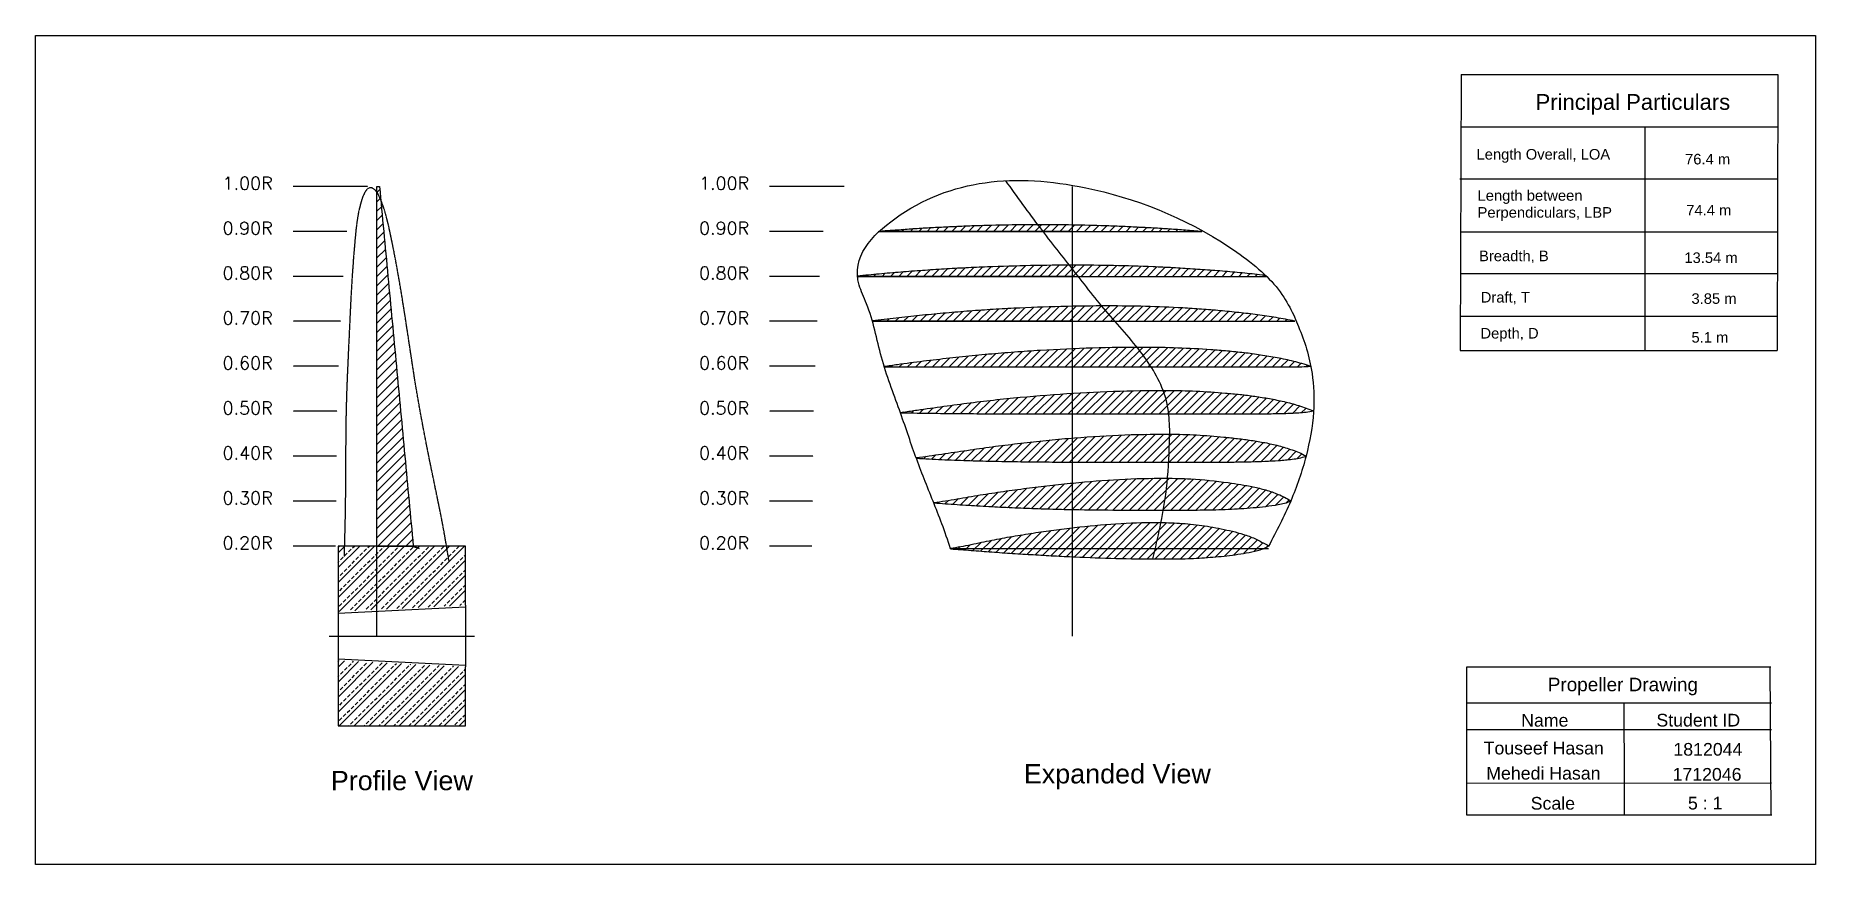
# Model space of a CAD drawing. Header units: inches. Extents: x 710 to 4048, y 319 to 1873.
import ezdxf
from ezdxf.enums import TextEntityAlignment as Align

# ---------------------------------------------------------------- set-up
doc = ezdxf.new("R2010")
doc.units = ezdxf.units.IN
doc.header["$MEASUREMENT"] = 0
doc.linetypes.add('CENTER', pattern=[1.265, 0.115, -0.07, 1.01, -0.07])
doc.linetypes.add('PHANTOM', pattern=[1.37, 0.99, -0.05, 0.115, -0.05, 0.115, -0.05])
for name, color, linetype in [('1', 255, 'Continuous'), ('EXP SECTS', 255, 'Continuous'), ('PRO HATCH', 12, 'Continuous'), ('PRO HUB', 12, 'Continuous'), ('PRO OUTLINE', 255, 'Continuous'), ('PRO RAKELINE', 12, 'Continuous'), ('RADII PROJ', 12, 'Continuous')]:
    doc.layers.add(name, color=color, linetype=linetype)
doc.layers.add('Text', color=255, linetype='Continuous', lineweight=13)
doc.styles.get("Standard").update_dxf_attribs({"font": 'arial.ttf'})
doc.styles.add('VC-TEXTSTYLE1', font='COMPLEX', dxfattribs={"height": 0.2})
pattern_1 = [(45, (-2718.387, 901.953), (-7.778175, 7.778175), [])]

msp = doc.modelspace()

# ---------------------------------------------------------------- texts
at = {"layer": '1', "color": 5, "attachment_point": 7, "line_spacing_factor": 0.963855}
for s, insert, char_height, width in [('{\\C7;Principal Particulars}', (3523, 1725.2), 29.566, 445.622), ('{\\C7;Length Overall, LOA}', (3412.2, 1634.9), 19.801, 258.842), ('{\\C7;76.4 m}', (3803.3, 1631.5), 19.801, 116.539), ('{\\C7;Length between \\PPerpendiculars, LBP}', (3414.1, 1525.9), 19.801, 259.08), ('{\\C7;74.4 m}', (3805.5, 1536.1), 19.801, 116.539), ('{\\C7;Breadth, B}', (3416.9, 1446.6), 19.801, 294.42), ('{\\C7;13.54 m}', (3802, 1446.7), 19.801, 116.539), ('{\\C7;Draft, T}', (3420, 1369.1), 19.801, 298.444), ('{\\C7;3.85 m}', (3815.3, 1370), 19.801, 100.913), ('{\\C7;Depth, D}', (3419.5, 1299.3), 19.801, 298.444), ('{\\C7;5.1 m}', (3815.3, 1297.3), 19.801, 100.913)]:
    msp.add_mtext(s, dxfattribs=dict(at, insert=insert, char_height=char_height, width=width))
at = {"layer": 'EXP SECTS', "color": 9, "linetype": 'Continuous', "style": 'VC-TEXTSTYLE1'}
for s, p in [('1.00R', (1107.4, 1584.5)), ('1.00R', (2001, 1584.5)), ('0.90R', (1107.4, 1500.2)), ('0.90R', (2001, 1500.2)), ('0.80R', (1107.4, 1415.9)), ('0.80R', (2001, 1415.9)), ('0.70R', (1107.4, 1331.6)), ('0.70R', (2001, 1331.6)), ('0.60R', (1107.4, 1247.2)), ('0.60R', (2001, 1247.2)), ('0.50R', (1107.4, 1162.9)), ('0.50R', (2001, 1162.9)), ('0.40R', (1107.4, 1078.6)), ('0.40R', (2001, 1078.6)), ('0.30R', (1107.4, 994.3)), ('0.30R', (2001, 994.3)), ('0.20R', (1107.4, 910)), ('0.20R', (2001, 910))]:
    msp.add_text(s, height=24.09, dxfattribs=at).set_placement(p, align=Align.CENTER)
at = {"layer": 'EXP SECTS', "color": 0, "linetype": 'Continuous'}
for s, p in [('Expanded View', (2738.5, 471)), ('Profile View', (1396.6, 458.3))]:
    msp.add_text(s, height=36.135, dxfattribs=at).set_placement(p, align=Align.CENTER)
at = {"layer": 'Text', "color": 7, "true_color": 0xffffff, "attachment_point": 7, "line_spacing_factor": 0.963855}
for s, insert, char_height, width in [('{\\C7;Propeller Drawing}', (3545.9, 636.2), 25.365, 549.285), ('{\\C7;Name}', (3495.9, 577.1), 23.79, 471.704), ('{\\C7;Student ID}', (3749.6, 577.4), 23.793, 471.704), ('{\\C7;Touseef Hasan}', (3425.5, 525), 23.793, 471.704), ('{\\C7;1812044}', (3781.4, 522.7), 23.793, 471.704), ('{\\C7;Mehedi Hasan}', (3430.4, 477.9), 23.793, 471.704), ('{\\C7;1712046}', (3779.8, 475.8), 23.793, 471.704), ('{\\C7;Scale}', (3513.8, 421.5), 23.793, 471.704), ('\\pxt2,3;{\\C7;5 : 1}', (3808.7, 421.8), 23.793, 471.704)]:
    msp.add_mtext(s, dxfattribs=dict(at, insert=insert, char_height=char_height, width=width))

# ---------------------------------------------------------------- hatches: boundary and pattern name
at = {"layer": '1'}
h = msp.add_hatch(dxfattribs=at)
h.set_pattern_fill('ANSI31', color=256, scale=99)
h.set_pattern_definition([(45, (-5260.133, 901.953), (-8.750446, 8.750446), [])])
edge = h.paths.add_edge_path()
edge.add_line((1349.6, 916), (1418.1, 916))
edge.add_spline(control_points=[(1418.1, 916), (1415.4, 944.1), (1410.1, 1000.3), (1402.2, 1084.6), (1394.3, 1169), (1386.4, 1253.3), (1378.4, 1337.6), (1370.5, 1421.9), (1362.6, 1506.2), (1357.3, 1562.4), (1354.7, 1590.5)], knot_values=[0, 0, 0, 0, 84.686602, 169.373348, 254.060022, 338.746697, 423.433371, 508.120045, 592.807815, 677.493393, 677.493393, 677.493393, 677.493393], degree=3, periodic=0)
edge.add_line((1354.7, 1590.5), (1349.6, 1590.5))
edge.add_line((1349.6, 1590.5), (1349.6, 916))
h = msp.add_hatch(dxfattribs=at)
h.set_pattern_fill('ANSI31', color=256, scale=88)
h.set_pattern_definition(pattern_1)
edge = h.paths.add_edge_path()
edge.add_line((2896.8, 1506.2), (2896.8, 1506.3))
edge.add_spline(control_points=[(2896.8, 1506.3), (2891.8, 1506.8), (2881.7, 1507.6), (2861.5, 1509.3), (2836.3, 1511.1), (2806, 1513), (2775.8, 1514.7), (2745.5, 1516.1), (2705.1, 1517.6), (2654.7, 1518.9), (2594.1, 1519.4), (2533.6, 1518.9), (2483.1, 1517.6), (2442.8, 1516.1), (2412.5, 1514.7), (2382.2, 1513), (2351.9, 1511.2), (2325.7, 1509), (2305.5, 1508.1), (2295.4, 1506.9), (2291.5, 1506.5)], knot_values=[0.111835, 0.111835, 0.111835, 0.111835, 13.920372, 27.724026, 55.315535, 82.890312, 110.44982, 137.998619, 165.53672, 220.591546, 275.630385, 330.669225, 385.724054, 413.262736, 440.811164, 468.370634, 495.943874, 523.532014, 540.326135, 551.032568, 551.032568, 551.032568, 551.032568], degree=3, periodic=0)
edge.add_spline(control_points=[(2291.5, 1506.5), (2291.5, 1506.5), (2291.5, 1506.4), (2291.4, 1506.4)], knot_values=[536.767904, 536.767904, 536.767904, 536.767904, 536.916572, 536.916572, 536.916572, 536.916572], degree=3, periodic=0)
edge.add_line((2291.4, 1506.4), (2291.4, 1506.2))
edge.add_line((2291.4, 1506.2), (2896.8, 1506.2))
edge = h.paths.add_edge_path()
edge.add_spline(control_points=[(3018.4, 1421.9), (3017.8, 1422.4), (3017.3, 1423), (3016.7, 1423.5)], knot_values=[1210.177692, 1210.177692, 1210.177692, 1210.177692, 1212.124404, 1212.124404, 1212.124404, 1212.124404], degree=3, periodic=0)
edge.add_spline(control_points=[(3016.7, 1423.5), (3014.5, 1423.8), (3006, 1424.7), (2985.1, 1427), (2954.2, 1430), (2917, 1433.1), (2879.9, 1435.7), (2842.7, 1438), (2793.2, 1440.4), (2731.3, 1442.3), (2654.7, 1443.1), (2575.8, 1442.3), (2508.2, 1440.2), (2454.2, 1437.8), (2413.6, 1435.5), (2373, 1432.8), (2332.4, 1429.8), (2298.6, 1426.9), (2271.9, 1424.4), (2258.7, 1423), (2252.2, 1422.4)], knot_values=[10.722336, 10.722336, 10.722336, 10.722336, 16.999236, 33.984195, 67.912049, 101.799838, 135.655652, 169.487878, 203.298349, 270.871526, 338.414022, 412.173786, 485.965656, 522.881744, 559.816623, 596.775068, 633.758834, 670.772714, 689.292973, 707.03735, 707.03735, 707.03735, 707.03735], degree=3, periodic=0)
edge.add_spline(control_points=[(2252.2, 1422.4), (2252.2, 1422.2), (2252.2, 1422.1), (2252.2, 1421.9)], knot_values=[447.886919, 447.886919, 447.886919, 447.886919, 448.333474, 448.333474, 448.333474, 448.333474], degree=3, periodic=0)
edge.add_line((2252.2, 1421.9), (3018.4, 1421.9))
edge = h.paths.add_edge_path()
edge.add_line((3071.3, 1337.6), (3071.3, 1337.9))
edge.add_spline(control_points=[(3071.3, 1337.9), (3065.5, 1339.1), (3053.8, 1341.5), (3030.5, 1345.6), (3001.3, 1349.8), (2966.3, 1354), (2931.3, 1357.5), (2896.3, 1360.4), (2849.6, 1363.5), (2791.2, 1365.8), (2715.1, 1366.8), (2632.8, 1365.7), (2559.1, 1362.8), (2500.2, 1359.5), (2456, 1356.3), (2411.8, 1352.7), (2367.6, 1348.4), (2330.8, 1344.4), (2301.3, 1340.9), (2286.6, 1339.1), (2279.2, 1338.2)], knot_values=[0, 0, 0, 0, 16.236099, 32.403741, 64.574819, 96.631199, 128.618561, 160.555293, 192.452628, 256.164141, 319.826727, 400.196305, 480.619382, 520.866958, 561.148071, 601.466172, 641.834358, 682.253073, 702.48408, 722.729651, 722.729651, 722.729651, 722.729651], degree=3, periodic=0)
edge.add_line((2279.2, 1338.2), (2279.2, 1337.6))
edge.add_line((2279.2, 1337.6), (2654.7, 1337.6))
edge.add_line((2654.7, 1337.6), (3071.3, 1337.6))
edge = h.paths.add_edge_path()
edge.add_spline(control_points=[(3100.3, 1253.6), (3095.2, 1255.2), (3084.9, 1258.4), (3064.2, 1263.8), (3038.3, 1269.3), (3007.2, 1274.5), (2976.1, 1278.6), (2945, 1281.8), (2903.6, 1285.2), (2851.8, 1287.9), (2777.8, 1289.1), (2692, 1287.7), (2610.7, 1284.2), (2545.6, 1279.9), (2496.8, 1275.8), (2448, 1271.2), (2399.2, 1265.6), (2358.6, 1260.5), (2326.7, 1256.2), (2311.2, 1254), (2303.7, 1252.9)], knot_values=[0, 0, 0, 0, 14.736085, 29.348015, 58.239858, 86.880651, 115.375282, 143.773399, 172.112196, 228.679586, 285.177903, 373.913948, 462.726093, 507.186009, 551.70007, 596.268476, 640.912787, 685.623717, 708.009546, 728.490829, 728.490829, 728.490829, 728.490829], degree=3, periodic=0)
edge.add_spline(control_points=[(2303.7, 1252.9), (2303.8, 1252.6), (2304, 1252.2), (2304.1, 1251.9)], knot_values=[311.960941, 311.960941, 311.960941, 311.960941, 312.787248, 312.787248, 312.787248, 312.787248], degree=3, periodic=0)
edge.add_spline(control_points=[(2304.1, 1251.9), (2311.4, 1251.9), (2326.8, 1251.9), (2358.6, 1251.9), (2399.2, 1251.9), (2448, 1251.9), (2496.8, 1251.9), (2545.6, 1251.9), (2610.7, 1251.9), (2692, 1251.9), (2777.8, 1251.9), (2851.8, 1251.9), (2903.6, 1251.9), (2945, 1251.9), (2976.1, 1251.9), (3007.1, 1251.9), (3038.2, 1251.9), (3064.1, 1252), (3084.8, 1252.4), (3095.2, 1253), (3100.3, 1253.3)], knot_values=[2.198268, 2.198268, 2.198268, 2.198268, 22.182, 44.364, 88.727, 133.091, 177.454, 221.818, 266.181, 354.908, 443.635, 500.124, 556.613, 584.857, 613.102, 641.346, 669.591007, 697.835729, 711.96255, 726.102286, 726.102286, 726.102286, 726.102286], degree=3, periodic=0)
edge.add_line((3100.3, 1253.3), (3100.3, 1253.6))
h = msp.add_hatch(dxfattribs=at)
h.set_pattern_fill('ANSI31', color=256, scale=88)
h.set_pattern_definition(pattern_1)
edge = h.paths.add_edge_path()
edge.add_spline(control_points=[(2395.5, 996.4), (2402.3, 995.9), (2416.4, 994.9), (2445, 992.9), (2481.3, 990.6), (2524.8, 988.3), (2568.3, 986.4), (2611.8, 985), (2669.8, 983.6), (2742.3, 982.9), (2816, 982.7), (2876.2, 982.9), (2915.3, 983.3), (2946.5, 984.6), (2969.9, 985.7), (2993.4, 987.4), (3016.8, 989.8), (3036.4, 992.6), (3052.2, 995.5), (3059.8, 998.7), (3063.6, 1000.3)], knot_values=[0, 0, 0, 0, 18.730366, 38.552119, 78.181855, 117.789725, 157.379367, 196.954789, 236.517934, 315.628191, 394.733389, 437.327643, 479.92774, 501.241829, 522.56758, 543.922855, 565.331649, 586.854074, 597.753076, 609.133824, 609.133824, 609.133824, 609.133824], degree=3, periodic=0)
edge.add_line((3063.6, 1000.3), (3063.6, 1000.9))
edge.add_spline(control_points=[(3063.6, 1000.9), (3059.8, 1003.3), (3052.3, 1008), (3036.6, 1014.8), (3017.1, 1021.6), (2993.5, 1027.3), (2970, 1031.6), (2931, 1037.5), (2884.2, 1042.3), (2816, 1044), (2742.2, 1041.9), (2669.8, 1035.8), (2611.8, 1029.9), (2568.3, 1024.5), (2524.7, 1018.8), (2481.3, 1011.9), (2445, 1005.8), (2416.3, 1000.8), (2402, 998.8), (2394.9, 997.8)], knot_values=[0.600193, 0.600193, 0.600193, 0.600193, 12.96404, 24.645256, 47.202396, 69.15018, 90.814847, 112.354643, 176.560539, 219.171884, 298.304034, 377.651317, 417.412992, 457.257992, 497.169784, 537.192008, 577.30097, 597.356869, 616.740997, 616.740997, 616.740997, 616.740997], degree=3, periodic=0)
edge.add_spline(control_points=[(2394.9, 997.8), (2395.1, 997.3), (2395.3, 996.9), (2395.5, 996.4)], knot_values=[78.016888, 78.016888, 78.016888, 78.016888, 79.375033, 79.375033, 79.375033, 79.375033], degree=3, periodic=0)
edge = h.paths.add_edge_path()
edge.add_spline(control_points=[(3092.4, 1085.2), (3088.1, 1087.4), (3079.9, 1091.8), (3062.6, 1097.8), (3041.4, 1104.7), (3015.5, 1110.1), (2989.8, 1114.5), (2964.2, 1117.8), (2930, 1121.5), (2887.2, 1124.9), (2821.4, 1126.5), (2740.9, 1124.8), (2661.9, 1119.3), (2598.7, 1114.1), (2551.3, 1108.1), (2503.8, 1102.6), (2456.5, 1095.6), (2417, 1089.9), (2385.4, 1085.1), (2369.5, 1083), (2361.6, 1081.9)], knot_values=[0, 0, 0, 0, 13.013089, 25.461005, 49.882996, 73.764064, 97.413447, 120.935161, 144.387619, 191.158908, 237.811097, 324.053163, 410.458172, 453.741313, 497.147211, 540.585616, 584.131252, 627.704729, 649.493153, 671.256662, 671.256662, 671.256662, 671.256662], degree=3, periodic=0)
edge.add_line((2361.6, 1081.9), (2361.6, 1080.8))
edge.add_spline(control_points=[(2361.6, 1080.8), (2369.5, 1080.4), (2385.3, 1079.4), (2417, 1077.9), (2456.5, 1076.4), (2503.9, 1075.3), (2551.3, 1074.3), (2598.8, 1073.9), (2662, 1073.3), (2741, 1073.3), (2821.4, 1073.3), (2887.2, 1073.3), (2929.9, 1073.3), (2964.1, 1073.7), (2989.8, 1074.2), (3015.4, 1075), (3041.1, 1076.5), (3062.5, 1078.4), (3079.8, 1080.5), (3088.1, 1083.3), (3092.4, 1084.6)], knot_values=[0, 0, 0, 0, 21.593269, 43.175759, 86.31855, 129.446631, 172.56797, 215.683413, 258.797738, 345.023984, 431.249984, 477.883984, 524.517245, 547.835808, 571.158524, 594.488574, 617.842748, 641.25738, 653.053596, 665.19197, 665.19197, 665.19197, 665.19197], degree=3, periodic=0)
edge.add_line((3092.4, 1084.6), (3092.4, 1085.2))
edge = h.paths.add_edge_path()
edge.add_spline(control_points=[(2332.3, 1165.6), (2340.4, 1165.4), (2356.8, 1165.1), (2390, 1164.6), (2431.6, 1164.1), (2481.5, 1163.7), (2548.2, 1163.4), (2631.4, 1163.3), (2731.3, 1163.3), (2816.3, 1163.3), (2886.3, 1163.3), (2932.1, 1163.3), (2968.8, 1163.3), (2996.3, 1163.4), (3023.7, 1163.6), (3051.3, 1164.1), (3074.2, 1165.1), (3092.6, 1166.5), (3101.7, 1168.1), (3106.2, 1169)], knot_values=[0, 0, 0, 0, 22.175626, 44.887464, 90.308879, 135.72929, 181.147919, 271.984058, 362.821058, 453.657058, 503.652058, 553.647058, 578.645078, 603.642295, 628.641144, 653.644264, 678.668304, 691.217205, 703.876791, 703.876791, 703.876791, 703.876791], degree=3, periodic=0)
edge.add_line((3106.2, 1169), (3106.2, 1169.4))
edge.add_spline(control_points=[(3106.2, 1169.4), (3101.7, 1171.3), (3092.7, 1175.1), (3074.3, 1181), (3051.5, 1187.3), (3023.8, 1192.7), (2996.3, 1197.2), (2968.8, 1200.5), (2932.1, 1204), (2886.3, 1207.2), (2816.3, 1208.5), (2731.3, 1206.9), (2631.3, 1201.9), (2548.1, 1194.4), (2481.5, 1187.4), (2431.6, 1180.7), (2389.9, 1175), (2356.7, 1170.2), (2340.2, 1167.8), (2331.9, 1166.5)], knot_values=[0.238281, 0.238281, 0.238281, 0.238281, 13.710689, 26.875917, 52.784474, 78.295016, 103.612443, 128.801055, 153.914192, 204.020501, 254.029096, 344.876462, 435.835489, 527.011865, 572.696867, 618.497087, 664.339974, 687.285055, 710.005494, 710.005494, 710.005494, 710.005494], degree=3, periodic=0)
edge.add_spline(control_points=[(2331.9, 1166.5), (2332, 1166.2), (2332.1, 1165.9), (2332.3, 1165.6)], knot_values=[240.074284, 240.074284, 240.074284, 240.074284, 240.90716, 240.90716, 240.90716, 240.90716], degree=3, periodic=0)
h = msp.add_hatch(dxfattribs=at)
h.set_pattern_fill('ANSI31', color=256, scale=88)
h.set_pattern_definition(pattern_1)
edge = h.paths.add_edge_path()
edge.add_spline(control_points=[(2425.6, 910.8), (2432, 910.4), (2445, 909.6), (2470.8, 907.4), (2503.1, 905), (2541.9, 902.4), (2580.7, 899.9), (2619.5, 897.7), (2671.2, 895.2), (2735.8, 892.8), (2801.4, 891.7), (2855.2, 892), (2890, 893.4), (2917.8, 895.3), (2938.7, 897.2), (2959.6, 899.7), (2980.5, 903.2), (2997.9, 906.8), (3012.1, 910.7), (3018.8, 914.2), (3022.2, 916)], knot_values=[0, 0, 0, 0, 19.435304, 38.887509, 77.779439, 116.651841, 155.509835, 194.353475, 233.183149, 310.79753, 388.369313, 430.135434, 471.935834, 492.869728, 513.840666, 534.869157, 556.03896, 577.406547, 588.319053, 599.899758, 599.899758, 599.899758, 599.899758], degree=3, periodic=0)
edge.add_line((3022.2, 916), (3022.2, 916.7))
edge.add_spline(control_points=[(3022.2, 916.7), (3018.7, 918.5), (3011.7, 922.2), (2998.2, 929.6), (2980.8, 936.6), (2959.7, 942.7), (2938.7, 947.4), (2917.9, 951.6), (2890.1, 956), (2855.2, 959.5), (2801.4, 961), (2735.7, 958.5), (2671.1, 952.5), (2619.4, 946.2), (2580.6, 940.7), (2541.8, 934.4), (2503.1, 927), (2470.8, 920.5), (2445, 915), (2432, 913.1), (2425.6, 912.2)], knot_values=[0, 0, 0, 0, 11.831083, 23.634349, 46.218638, 67.996286, 89.419949, 110.706505, 131.849591, 173.825683, 215.612708, 293.218235, 371.096207, 410.161738, 449.337136, 488.63255, 528.084406, 567.65482, 587.438615, 607.057048, 607.057048, 607.057048, 607.057048], degree=3, periodic=0)
edge.add_line((2425.6, 912.2), (2425.6, 910.8))

# ---------------------------------------------------------------- linework, layer by layer
for p, q in [((3383.5, 1800.7), (3381.6, 1283)), ((3383.5, 1800.7), (3977.2, 1800.7)), ((3977.2, 1800.7), (3975.8, 1283)), ((3383.8, 1702.4), (3976.2, 1702.4)), ((3727.9, 1702.4), (3727.9, 1283)), ((3380.7, 1604.7), (3976.1, 1604.7)), ((2291.4, 1506.2), (2291.4, 1506.5)), ((2291.4, 1506.2), (2896.8, 1506.2)), ((2896.8, 1506.2), (2896.8, 1506.3)), ((3381.6, 1505.4), (3975.9, 1505.4)), ((2251.3, 1421.9), (2251.3, 1422.3)), ((2251.3, 1421.9), (3018.4, 1421.9)), ((3381.6, 1427.3), (3976.1, 1427.3)), ((2279.2, 1337.6), (2279.2, 1338.2)), ((2279.2, 1337.6), (3071.3, 1337.6)), ((3381.2, 1347), (3976, 1347)), ((3381.6, 1283), (3975.8, 1283)), ((2301.6, 1251.9), (2301.6, 1252.6)), ((2331.7, 1165.6), (2331.7, 1166.5)), ((2361.6, 1080.8), (2361.6, 1081.9)), ((2394.3, 996.5), (2394.3, 997.7)), ((2425.6, 910.8), (2425.6, 912.2)), ((3022.2, 916), (3022.2, 916.7)), ((3964.3, 688.9), (3393.6, 688.9)), ((3393.6, 688.9), (3393.6, 411.8)), ((3962.3, 689.7), (3964, 412.6)), ((3392.8, 622.4), (3965.2, 622.4)), ((3688.2, 622), (3689.2, 471.4)), ((3393.3, 571.9), (3965.3, 571.9)), ((3965.6, 471.2), (3393.6, 470.9)), ((3689.2, 471.4), (3689.2, 411.8)), ((3393.6, 411.8), (3966, 411.8))]:
    msp.add_line(p, q)
msp.add_lwpolyline([(709.7, 1873.3), (4047.7, 1873.3), (4047.7, 319.2), (709.7, 319.2)], close=True)
for points in [[(2291.4, 1506.5), (2303.3, 1507.7), (2321.7, 1508.9), (2352, 1511.1), (2382.2, 1513), (2412.5, 1514.6), (2442.8, 1516), (2473, 1517.2), (2533.6, 1518.7), (2594.1, 1519.2), (2654.7, 1518.7), (2715.2, 1517.2), (2745.5, 1516.1), (2775.7, 1514.6), (2806, 1513), (2836.3, 1511.1), (2866.6, 1508.9), (2881.7, 1507.6), (2896.8, 1506.3)], [(3071.3, 1337.9), (3053.8, 1341.4), (3036.3, 1344.5), (3001.3, 1349.7), (2966.3, 1353.9), (2931.3, 1357.4), (2896.3, 1360.3), (2861.2, 1362.6), (2791.2, 1365.5), (2721.2, 1366.4), (2632.8, 1365.3), (2544.4, 1361.9), (2500.2, 1359.4), (2456, 1356.3), (2411.8, 1352.6), (2367.6, 1348.3), (2323.4, 1343.5), (2301.3, 1340.9), (2279.2, 1338.2)], [(3100.3, 1253.6), (3084.8, 1258.3), (3069.3, 1262.4), (3038.2, 1269.1), (3007.1, 1274.3), (2976.1, 1278.5), (2945, 1281.7), (2913.9, 1284.2), (2851.8, 1287.5), (2789.6, 1288.6), (2692, 1287.3), (2594.4, 1283), (2545.6, 1279.7), (2496.8, 1275.7), (2448, 1271), (2399.2, 1265.5), (2350.4, 1259.4), (2326, 1256.1), (2301.6, 1252.6)], [(2301.6, 1251.9), (2326, 1251.9), (2350.4, 1251.9), (2399.2, 1251.9), (2448, 1251.9), (2496.8, 1251.9), (2545.6, 1251.9), (2594.4, 1251.9), (2692, 1251.9), (2789.6, 1251.9), (2851.8, 1251.9), (2913.9, 1251.9), (2945, 1251.9), (2976.1, 1251.9), (3007.1, 1251.9), (3038.2, 1251.9), (3069.3, 1252.1), (3084.8, 1252.5), (3100.3, 1253.3)], [(2331.7, 1166.5), (2356.6, 1170.2), (2381.6, 1173.8), (2431.6, 1180.7), (2481.5, 1187.1), (2531.5, 1192.6), (2631.4, 1201.2), (2731.3, 1206.4), (2831.3, 1208), (2886.3, 1206.7), (2941.3, 1203), (2968.8, 1200.4), (2996.2, 1197), (3023.7, 1192.6), (3051.2, 1187), (3078.7, 1179.5), (3092.5, 1174.9), (3106.2, 1169.4)], [(3106.2, 1169), (3092.5, 1166.7), (3078.7, 1165.5), (3051.2, 1164.2), (3023.7, 1163.7), (2996.2, 1163.5), (2968.8, 1163.3), (2941.3, 1163.3), (2886.3, 1163.3), (2831.3, 1163.3), (2731.3, 1163.3), (2631.4, 1163.3), (2531.5, 1163.5), (2481.5, 1163.7), (2431.6, 1164.1), (2381.6, 1164.7), (2356.6, 1165.1), (2331.7, 1165.6)], [(2361.6, 1081.9), (2385.4, 1085.2), (2409.1, 1088.7), (2456.5, 1095.6), (2503.9, 1102.4), (2551.3, 1108.2), (2598.8, 1113.7), (2646.2, 1118), (2741, 1124.1), (2835.9, 1125.9), (2887.2, 1124.5), (2938.5, 1120.5), (2964.1, 1117.7), (2989.8, 1114.3), (3015.4, 1110), (3041.1, 1104.3), (3066.7, 1096.3), (3079.5, 1091.5), (3092.4, 1085.2)], [(2361.6, 1080.8), (2385.4, 1079.5), (2409.1, 1078.3), (2456.5, 1076.5), (2503.9, 1075.3), (2551.3, 1074.4), (2598.8, 1073.9), (2646.2, 1073.5), (2741, 1073.3), (2835.9, 1073.3), (2887.2, 1073.3), (2938.5, 1073.5), (2964.1, 1073.8), (2989.8, 1074.3), (3015.4, 1075.1), (3041.1, 1076.6), (3066.7, 1079), (3079.5, 1080.9), (3092.4, 1084.6)], [(2394.3, 997.7), (2416, 1000.9), (2437.8, 1004.5), (2481.3, 1011.9), (2524.8, 1018.6), (2568.3, 1024.5), (2611.8, 1029.8), (2655.3, 1034.3), (2742.3, 1041.1), (2829.4, 1043.3), (2876.2, 1042), (2946.5, 1035), (2969.9, 1031.5), (2993.4, 1027.1), (3016.8, 1021.3), (3040.2, 1013.1), (3051.9, 1007.8), (3063.6, 1000.9)], [(3063.6, 1000.3), (3051.9, 995.9), (3040.2, 993.4), (3016.8, 989.9), (2993.4, 987.5), (2969.9, 985.8), (2946.5, 984.6), (2923.1, 983.7), (2876.2, 983), (2829.4, 982.8), (2742.3, 983), (2655.3, 984), (2611.8, 985), (2568.3, 986.5), (2524.8, 988.4), (2481.3, 990.7), (2437.8, 993.4), (2416, 994.9), (2394.3, 996.5)], [(2425.6, 912.2), (2444.9, 915.2), (2464.3, 919.1), (2503.1, 927), (2541.9, 934.2), (2580.7, 940.5), (2619.5, 946.1), (2658.2, 950.8), (2735.8, 957.8), (2813.4, 960.3), (2855.1, 959), (2896.9, 954.8), (2917.8, 951.5), (2938.7, 947.3), (2959.5, 942.5), (2980.4, 936.4), (3001.3, 927.8), (3011.8, 922.3), (3022.2, 916.7)], [(2425.6, 910.8), (2444.9, 909.5), (2464.3, 908), (2503.1, 905.1), (2541.9, 902.4), (2580.7, 900), (2619.5, 897.8), (2658.2, 895.9), (2735.8, 893), (2813.4, 891.9), (2855.1, 892.2), (2896.9, 893.9), (2917.8, 895.4), (2938.7, 897.3), (2959.5, 899.9), (2980.4, 903.3), (3001.3, 907.8), (3011.8, 911), (3022.2, 916)]]:
    msp.add_spline(points, degree=3)
msp.add_open_spline([(3016.7, 1423.5), (3014.5, 1423.8), (3006, 1424.7), (2985.1, 1427), (2954.2, 1430), (2917, 1433.1), (2879.9, 1435.7), (2842.7, 1438), (2793.2, 1440.4), (2731.3, 1442.3), (2654.7, 1443.1), (2575.8, 1442.3), (2508.2, 1440.2), (2454.2, 1437.8), (2413.6, 1435.5), (2373, 1432.8), (2332.4, 1429.8), (2298.6, 1426.9), (2271.6, 1424.3), (2258.1, 1423), (2251.3, 1422.3)], degree=3, knots=[10.722336, 10.722336, 10.722336, 10.722336, 16.999236, 33.984195, 67.912049, 101.799838, 135.655652, 169.487878, 203.298349, 270.871526, 338.414022, 412.173786, 485.965656, 522.881744, 559.816623, 596.775068, 633.758834, 670.772714, 689.292973, 707.821164, 707.821164, 707.821164, 707.821164])
for p, q in [((1349.6, 747.4), (1349.6, 1590.5)), ((1349.6, 1590.5), (1354.7, 1590.5)), ((2654.7, 747.4), (2654.7, 1590.5)), ((2654.7, 1506.2), (2291.4, 1506.2)), ((2654.7, 1506.2), (2729.3, 1506.2)), ((2654.7, 1506.2), (2896.8, 1506.2)), ((2654.7, 1421.9), (2251.3, 1421.9)), ((2654.7, 1421.9), (2729.3, 1421.9)), ((2654.7, 1421.9), (3018.4, 1421.9)), ((2654.7, 1337.6), (2279.2, 1337.6)), ((2654.7, 1337.6), (2729.3, 1337.6)), ((2654.7, 1337.6), (3071.3, 1337.6)), ((1349.6, 916), (1418.1, 916)), ((2425.6, 911.5), (3022.2, 911.5))]:
    msp.add_line(p, q, dxfattribs=at)
msp.add_open_spline([(2425.6, 910.8), (2415.3, 944.2), (2392.9, 1000.7), (2359.4, 1083.4), (2331.6, 1169), (2292.8, 1268.8), (2279.1, 1350.4), (2230.5, 1449.4), (2377.9, 1602.1), (2631.7, 1621.3), (2901.5, 1519.3), (3016, 1427.5), (3057.7, 1376.1), (3082, 1321.6), (3104.7, 1256.2), (3109.5, 1168.2), (3094.2, 1082.9), (3065.2, 997.9), (3036.8, 943.8), (3022.2, 916)], degree=3, knots=[0, 0, 0, 0, 81.750512, 163.945549, 245.295184, 326.659502, 405.977917, 435.039825, 571.578485, 910.581114, 1143.692256, 1235.691175, 1235.691175, 1334.575864, 1452.847787, 1529.685769, 1607.365846, 1688.345031, 1773.753096, 1773.753096, 1773.753096, 1773.753096], dxfattribs=at)
for points in [[(1354.7, 1590.5), (1362.6, 1506.2), (1370.5, 1421.9), (1378.4, 1337.6), (1386.4, 1253.3), (1394.3, 1169), (1402.2, 1084.6), (1410.1, 1000.3), (1418.1, 916)], [(2805.1, 891.9), (2829.4, 1013.1), (2835.9, 1099.6), (2831.3, 1185.6), (2789.6, 1270.3), (2721.2, 1352), (2657, 1432.4), (2594.1, 1512.7), (2529.3, 1601.2)]]:
    msp.add_spline(points, degree=3, dxfattribs=at)
at = {"layer": 'EXP SECTS', "color": 9, "linetype": 'Continuous'}
for p, q in [((1428.8, 911.3), (1411.3, 916)), ((1420, 916), (1428.8, 911.3))]:
    msp.add_line(p, q, dxfattribs=at)
at = {"layer": 'PRO HATCH', "color": 9, "linetype": 'Continuous'}
for p, q in [((1277.1, 819.4), (1373.7, 916)), ((1277.1, 847.5), (1345.6, 916)), ((1277.1, 875.6), (1317.5, 916)), ((1277.1, 903.7), (1289.4, 916)), ((1277.1, 913.6), (1279.5, 916)), ((1279.1, 793.3), (1401.8, 916)), ((1289.1, 897.6), (1294.1, 902.5)), ((1296.6, 905), (1301.5, 910)), ((1304, 912.5), (1307.6, 916)), ((1308.7, 794.8), (1429.9, 916)), ((1318.1, 898.4), (1323, 903.4)), ((1325.5, 905.9), (1330.5, 910.8)), ((1333, 913.3), (1335.7, 916)), ((1338.3, 796.3), (1458, 916)), ((1347, 899.3), (1352, 904.2)), ((1354.5, 906.7), (1359.4, 911.7)), ((1361.9, 914.2), (1363.8, 916)), ((1367.9, 797.8), (1486.1, 916)), ((1376, 900.1), (1380.9, 905.1)), ((1383.4, 907.6), (1388.4, 912.5)), ((1390.9, 915), (1391.9, 916)), ((1397.5, 799.3), (1514.2, 916)), ((1404.9, 901), (1409.9, 905.9)), ((1412.4, 908.4), (1417.4, 913.4)), ((1419.8, 915.9), (1420, 916)), ((1433.9, 901.8), (1438.9, 906.8)), ((1441.3, 909.3), (1446.3, 914.2)), ((1462.9, 902.7), (1467.8, 907.6)), ((1470.3, 910.1), (1475.3, 915.1)), ((1491.8, 903.5), (1496.8, 908.5)), ((1499.3, 911), (1504.2, 915.9)), ((1277.1, 885.5), (1279.2, 887.6)), ((1281.7, 890.1), (1286.6, 895.1)), ((1288.3, 868.6), (1293.2, 873.6)), ((1295.7, 876.1), (1300.7, 881)), ((1303.2, 883.5), (1308.1, 888.5)), ((1310.6, 891), (1315.6, 895.9)), ((1317.2, 869.5), (1322.2, 874.4)), ((1324.7, 876.9), (1329.6, 881.9)), ((1332.1, 884.4), (1337.1, 889.3)), ((1339.6, 891.8), (1344.5, 896.8)), ((1346.2, 870.3), (1351.1, 875.3)), ((1353.6, 877.8), (1358.6, 882.7)), ((1361.1, 885.2), (1366, 890.2)), ((1367.7, 863.7), (1372.6, 868.7)), ((1368.5, 892.7), (1373.5, 897.6)), ((1375.1, 871.2), (1380.1, 876.1)), ((1382.6, 878.6), (1387.5, 883.6)), ((1390, 886.1), (1395, 891)), ((1396.6, 864.6), (1401.6, 869.5)), ((1397.5, 893.5), (1402.5, 898.5)), ((1404.1, 872), (1409.1, 877)), ((1411.5, 879.5), (1416.5, 884.4)), ((1419, 886.9), (1424, 891.9)), ((1425.6, 865.4), (1430.6, 870.4)), ((1426.4, 894.4), (1431.4, 899.3)), ((1427.1, 800.7), (1516.2, 889.9)), ((1433, 872.9), (1438, 877.8)), ((1440.5, 880.3), (1445.5, 885.3)), ((1447.9, 887.8), (1452.9, 892.7)), ((1454.5, 866.3), (1459.5, 871.2)), ((1455.4, 895.2), (1460.4, 900.2)), ((1462, 873.7), (1467, 878.7)), ((1469.5, 881.2), (1474.4, 886.1)), ((1476.9, 888.6), (1481.9, 893.6)), ((1483.5, 867.1), (1488.5, 872.1)), ((1484.4, 896.1), (1489.3, 901)), ((1491, 874.6), (1495.9, 879.5)), ((1498.4, 882), (1503.4, 887)), ((1505.9, 889.5), (1510.8, 894.4)), ((1512.5, 868), (1516.2, 871.7)), ((1513.3, 896.9), (1516.2, 899.8)), ((1277.1, 857.4), (1278.3, 858.7)), ((1280, 832.2), (1284.9, 837.2)), ((1280.8, 861.1), (1285.8, 866.1)), ((1287.4, 839.6), (1292.4, 844.6)), ((1294.9, 847.1), (1299.8, 852.1)), ((1302.3, 854.5), (1307.3, 859.5)), ((1308.9, 833), (1313.9, 838)), ((1309.8, 862), (1314.7, 867)), ((1316.4, 840.5), (1321.3, 845.5)), ((1323.8, 847.9), (1328.8, 852.9)), ((1331.3, 855.4), (1336.2, 860.4)), ((1337.9, 833.9), (1342.8, 838.9)), ((1338.7, 862.9), (1343.7, 867.8)), ((1345.3, 841.3), (1350.3, 846.3)), ((1352.8, 848.8), (1357.7, 853.8)), ((1360.2, 856.3), (1365.2, 861.2)), ((1366.8, 834.7), (1371.8, 839.7)), ((1374.3, 842.2), (1379.2, 847.2)), ((1381.7, 849.7), (1386.7, 854.6)), ((1389.2, 857.1), (1394.1, 862.1)), ((1395.8, 835.6), (1400.7, 840.6)), ((1403.2, 843.1), (1408.2, 848)), ((1410.7, 850.5), (1415.7, 855.5)), ((1418.1, 858), (1423.1, 862.9)), ((1424.7, 836.5), (1429.7, 841.4)), ((1432.2, 843.9), (1437.2, 848.9)), ((1439.6, 851.4), (1444.6, 856.3)), ((1446.2, 829.9), (1451.2, 834.8)), ((1447.1, 858.8), (1452.1, 863.8)), ((1453.7, 837.3), (1458.7, 842.3)), ((1456.6, 802.2), (1516.2, 861.8)), ((1461.1, 844.8), (1466.1, 849.7)), ((1468.6, 852.2), (1473.6, 857.2)), ((1475.2, 830.7), (1480.2, 835.7)), ((1476.1, 859.7), (1481, 864.6)), ((1482.7, 838.2), (1487.6, 843.1)), ((1490.1, 845.6), (1495.1, 850.6)), ((1497.6, 853.1), (1502.5, 858)), ((1504.2, 831.6), (1509.1, 836.5)), ((1505, 860.5), (1510, 865.5)), ((1511.6, 839), (1516.2, 843.6)), ((1277.1, 829.3), (1277.5, 829.7)), ((1279.1, 803.2), (1284.1, 808.2)), ((1286.6, 810.7), (1291.5, 815.7)), ((1294, 818.1), (1299, 823.1)), ((1300.6, 796.6), (1305.6, 801.6)), ((1301.5, 825.6), (1306.4, 830.6)), ((1308.1, 804.1), (1313, 809.1)), ((1315.5, 811.5), (1320.5, 816.5)), ((1323, 819), (1327.9, 824)), ((1329.6, 797.5), (1334.5, 802.5)), ((1330.4, 826.4), (1335.4, 831.4)), ((1337, 804.9), (1342, 809.9)), ((1344.5, 812.4), (1349.4, 817.4)), ((1351.9, 819.8), (1356.9, 824.8)), ((1358.5, 798.3), (1363.5, 803.3)), ((1359.4, 827.3), (1364.3, 832.3)), ((1366, 805.8), (1370.9, 810.8)), ((1373.4, 813.2), (1378.4, 818.2)), ((1380.9, 820.7), (1385.8, 825.7)), ((1387.5, 799.2), (1392.4, 804.2)), ((1388.3, 828.1), (1393.3, 833.1)), ((1394.9, 806.6), (1399.9, 811.6)), ((1402.4, 814.1), (1407.3, 819.1)), ((1409.8, 821.5), (1414.8, 826.5)), ((1416.6, 800.2), (1421.4, 805)), ((1417.3, 829), (1422.3, 834)), ((1423.9, 807.5), (1428.9, 812.5)), ((1431.3, 814.9), (1436.3, 819.9)), ((1438.8, 822.4), (1443.8, 827.4)), ((1446.2, 801.7), (1450.4, 805.9)), ((1452.8, 808.3), (1457.8, 813.3)), ((1460.3, 815.8), (1465.3, 820.8)), ((1467.7, 823.3), (1472.7, 828.2)), ((1475.8, 803.2), (1479.3, 806.7)), ((1481.8, 809.2), (1486.8, 814.2)), ((1486.2, 803.7), (1516.2, 833.7)), ((1489.3, 816.7), (1494.2, 821.6)), ((1496.7, 824.1), (1501.7, 829.1)), ((1505.3, 804.6), (1508.3, 807.6)), ((1510.8, 810.1), (1515.7, 815)), ((1515.8, 805.2), (1516.2, 805.5)), ((1277.1, 699.2), (1279.3, 701.4)), ((1277.1, 689.2), (1288.8, 700.9)), ((1277.1, 661.1), (1315.6, 699.6)), ((1277.1, 633), (1342.3, 698.3)), ((1277.1, 604.9), (1369.1, 696.9)), ((1277.1, 671), (1279.2, 673.1)), ((1279, 578.8), (1395.9, 695.6)), ((1281.7, 675.6), (1286.6, 680.6)), ((1289.1, 683.1), (1294.1, 688.1)), ((1296.6, 690.5), (1301.5, 695.5)), ((1303.2, 669), (1308.1, 674)), ((1304, 698), (1306.1, 700.1)), ((1307.1, 578.8), (1422.6, 694.3)), ((1310.6, 676.5), (1315.6, 681.5)), ((1318.1, 683.9), (1323, 688.9)), ((1325.5, 691.4), (1330.5, 696.4)), ((1332.1, 669.9), (1337.1, 674.9)), ((1335.2, 578.8), (1449.4, 692.9)), ((1339.6, 677.3), (1344.5, 682.3)), ((1347, 684.8), (1352, 689.8)), ((1353.6, 663.3), (1358.6, 668.3)), ((1354.5, 692.2), (1359.4, 697.2)), ((1361.1, 670.7), (1366, 675.7)), ((1363.3, 578.8), (1476.2, 691.6)), ((1368.5, 678.2), (1373.5, 683.2)), ((1376, 685.6), (1380.9, 690.6)), ((1382.6, 664.1), (1387.5, 669.1)), ((1383.4, 693.1), (1386.4, 696.1)), ((1390, 671.6), (1395, 676.6)), ((1391.5, 578.8), (1502.9, 690.2)), ((1397.5, 679), (1402.5, 684)), ((1404.9, 686.5), (1409.9, 691.5)), ((1411.5, 665), (1416.5, 670)), ((1412.4, 693.9), (1413.2, 694.7)), ((1419, 672.4), (1424, 677.4)), ((1419.6, 578.8), (1516.2, 675.4)), ((1426.4, 679.9), (1431.4, 684.9)), ((1433.9, 687.3), (1438.9, 692.3)), ((1440.5, 665.8), (1445.5, 670.8)), ((1447.9, 673.3), (1452.9, 678.3)), ((1455.4, 680.7), (1460.4, 685.7)), ((1462.9, 688.2), (1466.7, 692.1)), ((1469.5, 666.7), (1474.4, 671.7)), ((1476.9, 674.1), (1481.9, 679.1)), ((1484.4, 681.6), (1489.3, 686.6)), ((1491.8, 689), (1493.5, 690.7)), ((1498.4, 667.5), (1503.4, 672.5)), ((1505.9, 675), (1510.8, 680)), ((1513.3, 682.4), (1516.2, 685.3)), ((1277.1, 642.9), (1278.3, 644.2)), ((1280.8, 646.7), (1285.8, 651.6)), ((1288.3, 654.1), (1293.2, 659.1)), ((1294.9, 632.6), (1299.8, 637.6)), ((1295.7, 661.6), (1300.7, 666.5)), ((1302.3, 640.1), (1307.3, 645)), ((1309.8, 647.5), (1314.7, 652.5)), ((1317.2, 655), (1322.2, 659.9)), ((1323.8, 633.5), (1328.8, 638.4)), ((1324.7, 662.4), (1329.6, 667.4)), ((1331.3, 640.9), (1336.2, 645.9)), ((1338.7, 648.4), (1343.7, 653.3)), ((1346.2, 655.8), (1351.1, 660.8)), ((1352.8, 634.3), (1357.7, 639.3)), ((1360.2, 641.8), (1365.2, 646.7)), ((1367.7, 649.2), (1372.6, 654.2)), ((1375.1, 656.7), (1380.1, 661.7)), ((1381.7, 635.2), (1386.7, 640.1)), ((1389.2, 642.6), (1394.1, 647.6)), ((1396.6, 650.1), (1401.6, 655.1)), ((1404.1, 657.5), (1409.1, 662.5)), ((1410.7, 636), (1415.7, 641)), ((1418.1, 643.5), (1423.1, 648.5)), ((1425.6, 650.9), (1430.6, 655.9)), ((1432.2, 629.4), (1437.2, 634.4)), ((1433, 658.4), (1438, 663.4)), ((1439.6, 636.9), (1444.6, 641.9)), ((1447.1, 644.3), (1452.1, 649.3)), ((1447.7, 578.8), (1516.2, 647.3)), ((1454.5, 651.8), (1459.5, 656.8)), ((1461.1, 630.3), (1466.1, 635.3)), ((1462, 659.2), (1467, 664.2)), ((1468.6, 637.7), (1473.6, 642.7)), ((1476.1, 645.2), (1481, 650.2)), ((1483.5, 652.6), (1488.5, 657.6)), ((1490.1, 631.1), (1495.1, 636.1)), ((1491, 660.1), (1495.9, 665.1)), ((1497.6, 638.6), (1502.5, 643.6)), ((1505, 646), (1510, 651)), ((1512.5, 653.5), (1516.2, 657.2)), ((1277.1, 614.8), (1277.5, 615.2)), ((1280, 617.7), (1284.9, 622.7)), ((1286.6, 596.2), (1291.5, 601.2)), ((1287.4, 625.2), (1292.4, 630.1)), ((1294, 603.7), (1299, 608.6)), ((1301.5, 611.1), (1306.4, 616.1)), ((1308.9, 618.6), (1313.9, 623.5)), ((1315.5, 597.1), (1320.5, 602)), ((1316.4, 626), (1321.3, 631)), ((1323, 604.5), (1327.9, 609.5)), ((1330.4, 612), (1335.4, 616.9)), ((1337.9, 619.4), (1342.8, 624.4)), ((1344.5, 597.9), (1349.4, 602.9)), ((1345.3, 626.9), (1350.3, 631.8)), ((1351.9, 605.4), (1356.9, 610.3)), ((1359.4, 612.8), (1364.3, 617.8)), ((1366.8, 620.3), (1371.8, 625.2)), ((1373.4, 598.8), (1378.4, 603.7)), ((1374.3, 627.7), (1379.2, 632.7)), ((1380.9, 606.2), (1385.8, 611.2)), ((1388.3, 613.7), (1393.3, 618.6)), ((1395.8, 621.1), (1400.7, 626.1)), ((1402.4, 599.6), (1407.3, 604.6)), ((1403.2, 628.6), (1408.2, 633.5)), ((1409.8, 607.1), (1414.8, 612)), ((1417.3, 614.5), (1422.3, 619.5)), ((1424.7, 622), (1429.7, 626.9)), ((1431.3, 600.5), (1436.3, 605.4)), ((1438.8, 607.9), (1443.8, 612.9)), ((1446.2, 615.4), (1451.2, 620.3)), ((1453.7, 622.8), (1458.7, 627.8)), ((1460.3, 601.3), (1465.3, 606.3)), ((1467.7, 608.8), (1472.7, 613.7)), ((1475.2, 616.2), (1480.2, 621.2)), ((1475.8, 578.8), (1516.2, 619.2)), ((1482.7, 623.7), (1487.6, 628.7)), ((1489.3, 602.2), (1494.2, 607.1)), ((1496.7, 609.6), (1501.7, 614.6)), ((1504.2, 617.1), (1509.1, 622.1)), ((1511.6, 624.5), (1516.2, 629.1)), ((1279.1, 588.8), (1284.1, 593.7)), ((1297.2, 578.8), (1298.1, 579.7)), ((1300.6, 582.2), (1305.6, 587.1)), ((1308.1, 589.6), (1313, 594.6)), ((1325.3, 578.8), (1327.1, 580.5)), ((1329.6, 583), (1334.5, 588)), ((1337, 590.5), (1342, 595.4)), ((1353.4, 578.8), (1356, 581.4)), ((1358.5, 583.9), (1363.5, 588.8)), ((1366, 591.3), (1370.9, 596.3)), ((1381.5, 578.8), (1385, 582.2)), ((1387.5, 584.7), (1392.4, 589.7)), ((1394.9, 592.2), (1399.9, 597.1)), ((1409.6, 578.8), (1413.9, 583.1)), ((1416.4, 585.6), (1421.4, 590.5)), ((1423.9, 593), (1428.9, 598)), ((1437.9, 579), (1442.9, 583.9)), ((1445.4, 586.4), (1450.4, 591.4)), ((1452.8, 593.9), (1457.8, 598.8)), ((1466.9, 579.8), (1471.9, 584.8)), ((1474.3, 587.3), (1479.3, 592.2)), ((1481.8, 594.7), (1486.8, 599.7)), ((1495.9, 580.7), (1500.8, 585.6)), ((1503.3, 588.1), (1508.3, 593.1)), ((1503.9, 578.8), (1516.2, 591.1)), ((1510.8, 595.6), (1515.7, 600.5))]:
    msp.add_line(p, q, dxfattribs=at)
at = {"layer": 'PRO HUB', "color": 2, "linetype": 'Continuous'}
for p, q in [((1277.1, 916), (1277.1, 793.2)), ((1516.2, 916), (1277.1, 916)), ((1516.2, 805.2), (1516.2, 916)), ((1277.1, 790.4), (1516.2, 802.4)), ((1516.2, 805.2), (1516.2, 689.6)), ((1277.1, 793.2), (1277.1, 701.5)), ((1516.2, 692.4), (1277.1, 704.3)), ((1277.1, 701.5), (1277.1, 578.8)), ((1516.2, 578.8), (1516.2, 689.6)), ((1277.1, 578.8), (1516.2, 578.8))]:
    msp.add_line(p, q, dxfattribs=at)
at = {"layer": 'PRO HUB', "color": 3, "linetype": 'CENTER'}
msp.add_line((1260.2, 747.4), (1533.1, 747.4), dxfattribs=at)
at = {"layer": 'PRO OUTLINE', "color": 3, "linetype": 'PHANTOM', "flags": 128}
msp.add_lwpolyline([(1485.1, 887.5), (1484.9, 888.9), (1484.6, 890.3), (1484.4, 891.7), (1484.2, 893), (1484, 894.4), (1483.7, 895.8), (1483.5, 897.1), (1483.3, 898.5), (1483.1, 899.9), (1482.9, 901.3), (1482.6, 902.6), (1482.4, 904), (1482.2, 905.4), (1481.9, 906.8), (1481.7, 908.1), (1481.5, 909.5), (1481.3, 910.9), (1481, 912.3), (1480.8, 913.7), (1480.6, 915), (1480.3, 916.4), (1480.1, 917.8), (1479.9, 919.2), (1479.6, 920.6), (1479.4, 922), (1479.2, 923.4), (1478.9, 924.8), (1478.7, 926.2), (1478.4, 927.6), (1478.2, 929), (1478, 930.4), (1477.7, 931.8), (1477.5, 933.2), (1477.2, 934.6), (1477, 936.1), (1476.7, 937.5), (1476.5, 938.9), (1476.2, 940.3), (1476, 941.8), (1475.7, 943.2), (1475.4, 944.6), (1475.2, 946.1), (1474.9, 947.5), (1474.7, 948.9), (1474.4, 950.4), (1474.1, 951.8), (1473.8, 953.3), (1473.6, 954.8), (1473.3, 956.2), (1473, 957.7), (1473, 957.7), (1472.7, 959.2), (1472.5, 960.7), (1472.2, 962.2), (1471.9, 963.7), (1471.6, 965.3), (1471.3, 966.8), (1471, 968.3), (1470.7, 969.8), (1470.4, 971.4), (1470.1, 972.9), (1469.8, 974.4), (1469.5, 976), (1469.2, 977.5), (1468.9, 979.1), (1468.5, 980.6), (1468.2, 982.2), (1467.9, 983.8), (1467.6, 985.3), (1467.3, 986.9), (1467, 988.5), (1466.6, 990), (1466.3, 991.6), (1466, 993.2), (1465.7, 994.8), (1465.3, 996.4), (1465, 998), (1464.7, 999.5), (1464.4, 1001.1), (1464, 1002.7), (1463.7, 1004.3), (1463.4, 1005.9), (1463, 1007.5), (1462.7, 1009.1), (1462.4, 1010.8), (1462, 1012.4), (1461.7, 1014), (1461.4, 1015.6), (1461, 1017.2), (1460.7, 1018.8), (1460.4, 1020.4), (1460, 1022.1), (1459.7, 1023.7), (1459.3, 1025.3), (1459, 1026.9), (1458.7, 1028.6), (1458.3, 1030.2), (1458, 1031.8), (1457.6, 1033.5), (1457.3, 1035.1), (1457, 1036.8), (1457, 1036.8), (1456.6, 1038.4), (1456.3, 1040.1), (1455.9, 1041.8), (1455.6, 1043.5), (1455.2, 1045.2), (1454.9, 1046.9), (1454.5, 1048.6), (1454.2, 1050.3), (1453.8, 1052), (1453.5, 1053.7), (1453.1, 1055.4), (1452.8, 1057.1), (1452.4, 1058.8), (1452.1, 1060.5), (1451.7, 1062.2), (1451.4, 1063.9), (1451, 1065.6), (1450.7, 1067.4), (1450.3, 1069.1), (1450, 1070.8), (1449.6, 1072.5), (1449.3, 1074.2), (1448.9, 1075.9), (1448.6, 1077.7), (1448.2, 1079.4), (1447.9, 1081.1), (1447.6, 1082.8), (1447.2, 1084.5), (1446.9, 1086.3), (1446.5, 1088), (1446.2, 1089.7), (1445.8, 1091.4), (1445.5, 1093.2), (1445.1, 1094.9), (1444.8, 1096.6), (1444.5, 1098.4), (1444.1, 1100.1), (1443.8, 1101.8), (1443.4, 1103.6), (1443.1, 1105.3), (1442.7, 1107), (1442.4, 1108.8), (1442.1, 1110.5), (1441.7, 1112.3), (1441.4, 1114), (1441, 1115.7), (1440.7, 1117.5), (1440.4, 1119.2), (1440, 1121), (1439.7, 1122.7), (1439.7, 1122.7), (1439.3, 1124.5), (1439, 1126.3), (1438.7, 1128.1), (1438.3, 1129.9), (1438, 1131.7), (1437.6, 1133.5), (1437.3, 1135.3), (1436.9, 1137.1), (1436.6, 1138.9), (1436.3, 1140.7), (1435.9, 1142.5), (1435.6, 1144.3), (1435.2, 1146.1), (1434.9, 1147.9), (1434.6, 1149.7), (1434.2, 1151.5), (1433.9, 1153.3), (1433.6, 1155.1), (1433.2, 1156.9), (1432.9, 1158.7), (1432.6, 1160.5), (1432.2, 1162.3), (1431.9, 1164.1), (1431.6, 1165.9), (1431.2, 1167.8), (1430.9, 1169.6), (1430.6, 1171.4), (1430.3, 1173.2), (1429.9, 1175), (1429.6, 1176.8), (1429.3, 1178.6), (1429, 1180.4), (1428.6, 1182.3), (1428.3, 1184.1), (1428, 1185.9), (1427.7, 1187.7), (1427.4, 1189.5), (1427.1, 1191.3), (1426.7, 1193.1), (1426.4, 1195), (1426.1, 1196.8), (1425.8, 1198.6), (1425.5, 1200.4), (1425.2, 1202.2), (1424.9, 1204), (1424.6, 1205.9), (1424.3, 1207.7), (1424, 1209.5), (1423.7, 1211.3), (1423.4, 1213.1), (1423.4, 1213.1), (1423.1, 1215), (1422.7, 1216.9), (1422.4, 1218.8), (1422.1, 1220.7), (1421.8, 1222.5), (1421.5, 1224.4), (1421.2, 1226.3), (1420.9, 1228.2), (1420.6, 1230), (1420.3, 1231.9), (1420, 1233.8), (1419.7, 1235.7), (1419.4, 1237.6), (1419.1, 1239.4), (1418.8, 1241.3), (1418.6, 1243.2), (1418.3, 1245.1), (1418, 1247), (1417.7, 1248.8), (1417.4, 1250.7), (1417.1, 1252.6), (1416.8, 1254.5), (1416.5, 1256.3), (1416.2, 1258.2), (1416, 1260.1), (1415.7, 1262), (1415.4, 1263.8), (1415.1, 1265.7), (1414.8, 1267.6), (1414.5, 1269.4), (1414.2, 1271.3), (1414, 1273.2), (1413.7, 1275.1), (1413.4, 1276.9), (1413.1, 1278.8), (1412.8, 1280.7), (1412.6, 1282.5), (1412.3, 1284.4), (1412, 1286.3), (1411.7, 1288.1), (1411.4, 1290), (1411.2, 1291.8), (1410.9, 1293.7), (1410.6, 1295.6), (1410.3, 1297.4), (1410, 1299.3), (1409.8, 1301.1), (1409.5, 1303), (1409.2, 1304.8), (1408.9, 1306.7), (1408.9, 1306.7), (1408.6, 1308.7), (1408.3, 1310.6), (1408, 1312.6), (1407.7, 1314.6), (1407.4, 1316.6), (1407.1, 1318.5), (1406.8, 1320.5), (1406.5, 1322.5), (1406.2, 1324.5), (1405.9, 1326.4), (1405.6, 1328.4), (1405.3, 1330.3), (1405, 1332.3), (1404.7, 1334.3), (1404.4, 1336.2), (1404.1, 1338.2), (1403.8, 1340.1), (1403.5, 1342.1), (1403.2, 1344), (1402.9, 1346), (1402.6, 1347.9), (1402.3, 1349.8), (1402, 1351.8), (1401.7, 1353.7), (1401.4, 1355.6), (1401.1, 1357.6), (1400.8, 1359.5), (1400.5, 1361.4), (1400.2, 1363.3), (1399.9, 1365.3), (1399.6, 1367.2), (1399.3, 1369.1), (1398.9, 1371), (1398.6, 1372.9), (1398.3, 1374.8), (1398, 1376.7), (1397.7, 1378.6), (1397.4, 1380.5), (1397.1, 1382.4), (1396.8, 1384.3), (1396.5, 1386.1), (1396.2, 1388), (1395.9, 1389.9), (1395.6, 1391.8), (1395.2, 1393.6), (1394.9, 1395.5), (1394.6, 1397.4), (1394.3, 1399.2), (1394, 1401.1), (1393.7, 1402.9), (1393.7, 1402.9), (1393.3, 1405), (1393, 1407), (1392.6, 1409.1), (1392.3, 1411.1), (1391.9, 1413.2), (1391.6, 1415.2), (1391.2, 1417.2), (1390.9, 1419.3), (1390.5, 1421.3), (1390.2, 1423.3), (1389.8, 1425.3), (1389.4, 1427.3), (1389.1, 1429.3), (1388.7, 1431.3), (1388.4, 1433.3), (1388, 1435.3), (1387.7, 1437.3), (1387.3, 1439.3), (1386.9, 1441.2), (1386.6, 1443.2), (1386.2, 1445.2), (1385.9, 1447.1), (1385.5, 1449.1), (1385.1, 1451), (1384.8, 1452.9), (1384.4, 1454.9), (1384.1, 1456.8), (1383.7, 1458.7), (1383.3, 1460.6), (1383, 1462.5), (1382.6, 1464.4), (1382.2, 1466.3), (1381.9, 1468.2), (1381.5, 1470.1), (1381.1, 1472), (1380.8, 1473.9), (1380.4, 1475.7), (1380, 1477.6), (1379.7, 1479.4), (1379.3, 1481.3), (1378.9, 1483.1), (1378.6, 1485), (1378.2, 1486.8), (1377.8, 1488.6), (1377.4, 1490.4), (1377.1, 1492.2), (1376.7, 1494), (1376.3, 1495.8), (1376, 1497.6), (1375.6, 1499.4), (1375.6, 1499.4), (1375.4, 1500.5), (1375.1, 1501.5), (1374.9, 1502.6), (1374.7, 1503.6), (1374.5, 1504.7), (1374.2, 1505.7), (1374, 1506.7), (1373.8, 1507.8), (1373.6, 1508.8), (1373.3, 1509.8), (1373.1, 1510.8), (1372.9, 1511.9), (1372.6, 1512.9), (1372.4, 1513.9), (1372.2, 1514.9), (1372, 1515.9), (1371.7, 1516.9), (1371.5, 1517.8), (1371.3, 1518.8), (1371, 1519.8), (1370.8, 1520.8), (1370.6, 1521.7), (1370.3, 1522.7), (1370.1, 1523.7), (1369.9, 1524.6), (1369.6, 1525.6), (1369.4, 1526.5), (1369.2, 1527.4), (1368.9, 1528.4), (1368.7, 1529.3), (1368.5, 1530.2), (1368.2, 1531.1), (1368, 1532), (1367.8, 1532.9), (1367.5, 1533.8), (1367.3, 1534.7), (1367, 1535.6), (1366.8, 1536.5), (1366.6, 1537.3), (1366.3, 1538.2), (1366.1, 1539.1), (1365.8, 1539.9), (1365.6, 1540.8), (1365.4, 1541.6), (1365.1, 1542.5), (1364.9, 1543.3), (1364.6, 1544.1), (1364.4, 1544.9), (1364.1, 1545.8), (1363.9, 1546.6), (1363.9, 1546.6), (1363.7, 1547.1), (1363.6, 1547.6), (1363.4, 1548.2), (1363.2, 1548.7), (1363.1, 1549.2), (1362.9, 1549.7), (1362.7, 1550.2), (1362.5, 1550.7), (1362.4, 1551.3), (1362.2, 1551.8), (1362, 1552.3), (1361.9, 1552.7), (1361.7, 1553.2), (1361.5, 1553.7), (1361.4, 1554.2), (1361.2, 1554.7), (1361, 1555.2), (1360.8, 1555.6), (1360.7, 1556.1), (1360.5, 1556.6), (1360.3, 1557), (1360.2, 1557.5), (1360, 1558), (1359.8, 1558.4), (1359.6, 1558.9), (1359.5, 1559.3), (1359.3, 1559.8), (1359.1, 1560.2), (1359, 1560.6), (1358.8, 1561.1), (1358.6, 1561.5), (1358.4, 1561.9), (1358.3, 1562.4), (1358.1, 1562.8), (1357.9, 1563.2), (1357.8, 1563.6), (1357.6, 1564.1), (1357.4, 1564.5), (1357.2, 1564.9), (1357.1, 1565.3), (1356.9, 1565.7), (1356.7, 1566.1), (1356.6, 1566.5), (1356.4, 1566.9), (1356.2, 1567.3), (1356, 1567.7), (1355.9, 1568.1), (1355.7, 1568.5), (1355.5, 1568.9), (1355.4, 1569.3), (1355.4, 1569.3), (1355.3, 1569.6), (1355.1, 1569.8), (1355, 1570.1), (1354.9, 1570.3), (1354.8, 1570.5), (1354.7, 1570.8), (1354.6, 1571), (1354.5, 1571.3), (1354.4, 1571.5), (1354.3, 1571.7), (1354.2, 1572), (1354.1, 1572.2), (1354, 1572.5), (1353.9, 1572.7), (1353.8, 1572.9), (1353.6, 1573.1), (1353.5, 1573.4), (1353.4, 1573.6), (1353.3, 1573.8), (1353.2, 1574.1), (1353.1, 1574.3), (1353, 1574.5), (1352.9, 1574.7), (1352.8, 1574.9), (1352.7, 1575.1), (1352.6, 1575.4), (1352.4, 1575.6), (1352.3, 1575.8), (1352.2, 1576), (1352.1, 1576.2), (1352, 1576.4), (1351.9, 1576.6), (1351.8, 1576.8), (1351.7, 1577), (1351.5, 1577.2), (1351.4, 1577.4), (1351.3, 1577.6), (1351.2, 1577.8), (1351.1, 1578), (1351, 1578.2), (1350.8, 1578.3), (1350.7, 1578.5), (1350.6, 1578.7), (1350.5, 1578.9), (1350.4, 1579.1), (1350.2, 1579.2), (1350.1, 1579.4), (1350, 1579.6), (1349.9, 1579.7), (1349.7, 1579.9), (1349.7, 1579.9), (1349.5, 1580.2), (1349.2, 1580.6), (1348.9, 1580.9), (1348.7, 1581.2), (1348.4, 1581.5), (1348.1, 1581.9), (1347.9, 1582.2), (1347.6, 1582.5), (1347.3, 1582.8), (1347, 1583), (1346.8, 1583.3), (1346.5, 1583.6), (1346.2, 1583.9), (1345.9, 1584.1), (1345.6, 1584.4), (1345.3, 1584.6), (1345.1, 1584.9), (1344.8, 1585.1), (1344.5, 1585.3), (1344.2, 1585.5), (1343.9, 1585.7), (1343.7, 1585.9), (1343.4, 1586.1), (1343.1, 1586.3), (1342.8, 1586.5), (1342.5, 1586.7), (1342.2, 1586.8), (1342, 1587), (1341.7, 1587.1), (1341.4, 1587.2), (1341.1, 1587.3), (1340.8, 1587.4), (1340.6, 1587.5), (1340.3, 1587.6), (1340, 1587.7), (1339.7, 1587.8), (1339.5, 1587.8), (1339.2, 1587.9), (1338.9, 1587.9), (1338.6, 1588), (1338.4, 1588), (1338.1, 1588), (1337.8, 1588), (1337.6, 1587.9), (1337.3, 1587.9), (1337.1, 1587.9), (1336.8, 1587.8), (1336.6, 1587.7), (1336.3, 1587.7), (1336.1, 1587.6), (1336.1, 1587.6), (1336.1, 1587.6), (1336.1, 1587.6), (1336.1, 1587.6), (1336, 1587.6), (1336, 1587.6), (1336, 1587.6), (1336, 1587.6), (1336, 1587.6), (1336, 1587.6), (1336, 1587.6), (1336, 1587.6), (1336, 1587.6), (1336, 1587.6), (1336, 1587.6), (1336, 1587.6), (1336, 1587.6), (1336, 1587.6), (1336, 1587.6), (1336, 1587.6), (1336, 1587.5), (1336, 1587.5), (1336, 1587.5), (1336, 1587.5), (1336, 1587.5), (1336, 1587.5), (1336, 1587.5), (1336, 1587.5), (1336, 1587.5), (1336, 1587.5), (1336, 1587.5), (1336, 1587.5), (1336, 1587.5), (1336, 1587.5), (1336, 1587.5), (1336, 1587.5), (1336, 1587.5), (1336, 1587.5), (1336, 1587.5), (1336, 1587.5), (1336, 1587.5), (1336, 1587.5), (1336, 1587.5), (1336, 1587.5), (1336, 1587.5), (1336, 1587.5), (1336, 1587.5), (1336, 1587.5), (1336, 1587.5), (1336, 1587.5), (1336, 1587.5), (1336, 1587.5), (1336, 1587.5), (1335.9, 1587.5), (1335.9, 1587.5), (1335.9, 1587.5), (1335.9, 1587.5), (1335.9, 1587.5), (1335.9, 1587.5), (1335.9, 1587.5), (1335.9, 1587.5), (1335.9, 1587.5), (1335.9, 1587.5), (1335.9, 1587.5), (1335.9, 1587.5), (1335.9, 1587.5), (1335.9, 1587.5), (1335.9, 1587.5), (1335.9, 1587.5), (1335.9, 1587.5), (1335.9, 1587.5), (1335.9, 1587.5), (1335.9, 1587.5), (1335.9, 1587.5), (1335.9, 1587.5), (1335.9, 1587.5), (1335.9, 1587.5), (1335.9, 1587.5), (1335.9, 1587.5), (1335.9, 1587.5), (1335.9, 1587.5), (1335.9, 1587.5), (1335.9, 1587.5), (1335.9, 1587.5), (1335.9, 1587.5), (1335.9, 1587.5), (1335.9, 1587.5), (1335.9, 1587.5), (1335.9, 1587.5), (1335.9, 1587.5), (1335.9, 1587.5), (1335.9, 1587.5), (1335.9, 1587.5), (1335.9, 1587.5), (1335.9, 1587.5), (1335.9, 1587.5), (1335.9, 1587.5), (1335.9, 1587.5), (1335.9, 1587.5), (1335.9, 1587.5), (1335.9, 1587.5), (1335.9, 1587.5), (1335.9, 1587.5), (1335.8, 1587.5), (1335.8, 1587.5), (1335.8, 1587.5), (1335.8, 1587.5), (1335.8, 1587.5), (1335.8, 1587.5), (1335.8, 1587.5), (1335.8, 1587.5), (1335.8, 1587.5), (1335.8, 1587.5), (1335.8, 1587.5), (1335.8, 1587.5), (1335.8, 1587.5), (1335.8, 1587.5), (1335.8, 1587.5), (1335.8, 1587.5), (1335.8, 1587.5), (1335.8, 1587.5), (1335.8, 1587.5), (1335.8, 1587.5), (1335.8, 1587.5), (1335.8, 1587.5), (1335.8, 1587.5), (1335.8, 1587.5), (1335.8, 1587.5), (1335.8, 1587.5), (1335.8, 1587.5), (1335.8, 1587.5), (1335.8, 1587.5), (1335.8, 1587.5), (1335.8, 1587.5), (1335.8, 1587.5), (1335.8, 1587.5), (1335.8, 1587.5), (1335.8, 1587.5), (1335.8, 1587.5), (1335.8, 1587.5), (1335.8, 1587.5), (1335.8, 1587.5), (1335.8, 1587.5), (1335.8, 1587.5), (1335.8, 1587.5), (1335.8, 1587.5), (1335.8, 1587.5), (1335.8, 1587.5), (1335.8, 1587.5), (1335.8, 1587.5), (1335.8, 1587.5), (1335.7, 1587.5), (1335.7, 1587.5), (1335.7, 1587.5), (1335.7, 1587.5), (1335.7, 1587.5), (1335.7, 1587.5), (1335.7, 1587.5), (1335.7, 1587.5), (1335.7, 1587.5), (1335.7, 1587.5), (1335.7, 1587.5), (1335.7, 1587.5), (1335.7, 1587.5), (1335.7, 1587.5), (1335.7, 1587.5), (1335.7, 1587.5), (1335.7, 1587.5), (1335.7, 1587.5), (1335.7, 1587.5), (1335.7, 1587.5), (1335.7, 1587.5), (1335.7, 1587.5), (1335.7, 1587.5), (1335.7, 1587.5), (1335.7, 1587.5), (1335.7, 1587.5), (1335.7, 1587.5), (1335.7, 1587.5), (1335.7, 1587.5), (1335.7, 1587.5), (1335.7, 1587.5), (1335.7, 1587.5), (1335.7, 1587.5), (1335.7, 1587.5), (1335.7, 1587.5), (1335.7, 1587.5), (1335.7, 1587.5), (1335.7, 1587.5), (1335.7, 1587.5), (1335.7, 1587.5), (1335.7, 1587.5), (1335.7, 1587.5), (1335.7, 1587.5), (1335.7, 1587.5), (1335.7, 1587.5), (1335.7, 1587.5), (1335.7, 1587.5), (1335.7, 1587.5), (1335.7, 1587.5), (1335.7, 1587.5), (1335.6, 1587.5), (1335.6, 1587.5), (1335.6, 1587.5), (1335.6, 1587.5), (1335.6, 1587.5), (1335.6, 1587.5), (1335.6, 1587.5), (1335.6, 1587.5), (1335.6, 1587.5), (1335.6, 1587.5), (1335.6, 1587.5), (1335.6, 1587.5), (1335.6, 1587.5), (1335.6, 1587.5), (1335.6, 1587.5), (1335.6, 1587.5), (1335.6, 1587.5), (1335.6, 1587.5), (1335.6, 1587.5), (1335.6, 1587.5), (1335.6, 1587.5), (1335.6, 1587.5), (1335.6, 1587.5), (1335.6, 1587.5), (1335.6, 1587.5), (1335.6, 1587.5), (1335.6, 1587.5), (1335.6, 1587.5), (1335.6, 1587.5), (1335.6, 1587.5), (1335.6, 1587.5), (1335.6, 1587.5), (1335.6, 1587.5), (1335.6, 1587.5), (1335.6, 1587.5), (1335.6, 1587.5), (1335.6, 1587.5), (1335.6, 1587.5), (1335.6, 1587.5), (1335.6, 1587.5), (1335.6, 1587.5), (1335.6, 1587.5), (1335.6, 1587.5), (1335.6, 1587.5), (1335.6, 1587.5), (1335.6, 1587.5), (1335.6, 1587.5), (1335.6, 1587.5), (1335.6, 1587.5), (1335.5, 1587.5), (1335.5, 1587.5), (1335.5, 1587.5), (1335.5, 1587.5), (1335.5, 1587.5), (1335.5, 1587.5), (1335.5, 1587.5), (1335.5, 1587.5), (1335.5, 1587.5), (1335.5, 1587.5), (1335.5, 1587.5), (1335.5, 1587.5), (1335.5, 1587.5), (1335.5, 1587.5), (1335.5, 1587.5), (1335.5, 1587.5), (1335.5, 1587.5), (1335.5, 1587.5), (1335.5, 1587.5), (1335.5, 1587.5), (1335.5, 1587.5), (1335.5, 1587.5), (1335.5, 1587.4), (1335.5, 1587.4), (1335.5, 1587.4), (1335.5, 1587.4), (1335.5, 1587.4), (1335.5, 1587.4), (1335.5, 1587.4), (1335.5, 1587.4), (1335.5, 1587.4), (1335.5, 1587.4), (1335.5, 1587.4), (1335.5, 1587.4), (1335.5, 1587.4), (1335.5, 1587.4), (1335.5, 1587.4), (1335.5, 1587.4), (1335.5, 1587.4), (1335.5, 1587.4), (1335.5, 1587.4), (1335.5, 1587.4), (1335.5, 1587.4), (1335.5, 1587.4), (1335.5, 1587.4), (1335.5, 1587.4), (1335.5, 1587.4), (1335.5, 1587.4), (1335.5, 1587.4), (1335.4, 1587.4), (1335.4, 1587.4), (1335.4, 1587.4), (1335.4, 1587.4), (1335.4, 1587.4), (1335.4, 1587.4), (1335.4, 1587.4), (1335.4, 1587.4), (1335.4, 1587.4), (1335.4, 1587.4), (1335.4, 1587.4), (1335.4, 1587.4), (1335.4, 1587.4), (1335.4, 1587.4), (1335.4, 1587.4), (1335.4, 1587.4), (1335.4, 1587.4), (1335.4, 1587.4), (1335.4, 1587.4), (1335.4, 1587.4), (1335.4, 1587.4), (1335.4, 1587.4), (1335.4, 1587.4), (1335.4, 1587.4), (1335.4, 1587.4), (1335.4, 1587.4), (1335.4, 1587.4), (1335.4, 1587.4), (1335.4, 1587.4), (1335.4, 1587.4), (1335.4, 1587.4), (1335.4, 1587.4), (1335.4, 1587.4), (1335.4, 1587.4), (1335.4, 1587.4), (1335.4, 1587.4), (1335.4, 1587.4), (1335.4, 1587.4), (1335.4, 1587.4), (1335.4, 1587.4), (1335.4, 1587.4), (1335.4, 1587.4), (1335.4, 1587.4), (1335.4, 1587.4), (1335.4, 1587.4), (1335.4, 1587.4), (1335.4, 1587.4), (1335.4, 1587.4), (1335.4, 1587.4), (1335.4, 1587.4), (1335.3, 1587.4), (1335.3, 1587.4), (1335.3, 1587.4), (1335.3, 1587.4), (1335.3, 1587.4), (1335.3, 1587.4), (1335.3, 1587.4), (1335.3, 1587.4), (1335.3, 1587.4), (1335.3, 1587.4), (1335.3, 1587.4), (1335.3, 1587.4), (1335.3, 1587.4), (1335.3, 1587.4), (1335.3, 1587.4), (1335.3, 1587.4), (1335.3, 1587.4), (1335.3, 1587.4), (1335.3, 1587.4), (1335.3, 1587.4), (1335.3, 1587.4), (1335.3, 1587.4), (1335.3, 1587.4), (1335.3, 1587.4), (1335.3, 1587.4), (1335.3, 1587.4), (1335.3, 1587.4), (1335.3, 1587.4), (1335.3, 1587.4), (1335.3, 1587.4), (1335.3, 1587.4), (1335.3, 1587.4), (1335.3, 1587.4), (1335.3, 1587.4), (1335.3, 1587.4), (1335.3, 1587.4), (1335.3, 1587.4), (1335.3, 1587.4), (1335.3, 1587.4), (1335.3, 1587.4), (1335.3, 1587.4), (1335.3, 1587.4), (1335.3, 1587.4), (1335.3, 1587.4), (1335.3, 1587.4), (1335.3, 1587.4), (1335.3, 1587.4), (1335.3, 1587.4), (1335.3, 1587.4), (1335.2, 1587.4), (1335.2, 1587.4), (1335.2, 1587.4), (1335.2, 1587.4), (1335.2, 1587.4), (1335.2, 1587.4), (1335.2, 1587.4), (1335.2, 1587.4), (1335.2, 1587.4), (1335.2, 1587.4), (1335.2, 1587.4), (1335.2, 1587.4), (1335.2, 1587.4), (1335.2, 1587.4), (1335.2, 1587.4), (1335.2, 1587.4), (1335.2, 1587.4), (1335.2, 1587.4), (1335.2, 1587.4), (1335.2, 1587.4), (1335.2, 1587.4), (1335.2, 1587.4), (1335.2, 1587.4), (1335.2, 1587.4), (1335.2, 1587.4), (1335.2, 1587.4), (1335.2, 1587.4), (1335.2, 1587.4), (1335.2, 1587.4), (1335.2, 1587.4), (1335.2, 1587.4), (1335.2, 1587.4), (1335.2, 1587.4), (1335.2, 1587.4), (1335.2, 1587.4), (1335.2, 1587.4), (1335.2, 1587.4), (1335.2, 1587.4), (1335.2, 1587.4), (1335.2, 1587.4), (1335.2, 1587.4), (1335.2, 1587.4), (1335.2, 1587.4), (1335.2, 1587.4), (1335.2, 1587.4), (1335.2, 1587.4), (1335.2, 1587.4), (1335.2, 1587.4), (1335.2, 1587.4), (1335.1, 1587.4), (1335.1, 1587.4), (1335.1, 1587.4), (1335.1, 1587.4), (1335.1, 1587.4), (1335.1, 1587.4), (1335.1, 1587.4), (1335.1, 1587.4), (1335.1, 1587.4), (1335.1, 1587.4), (1335.1, 1587.4), (1335.1, 1587.4), (1335.1, 1587.4), (1335.1, 1587.4), (1335.1, 1587.4), (1335.1, 1587.4), (1335.1, 1587.4), (1335.1, 1587.4), (1335.1, 1587.4), (1335.1, 1587.4), (1335.1, 1587.4), (1335.1, 1587.4), (1335.1, 1587.4), (1335.1, 1587.4), (1335.1, 1587.4), (1335.1, 1587.4), (1335.1, 1587.4), (1335.1, 1587.4), (1335.1, 1587.4), (1335.1, 1587.4), (1335.1, 1587.4), (1335.1, 1587.4), (1335.1, 1587.4), (1335.1, 1587.4), (1335.1, 1587.4), (1335.1, 1587.4), (1335.1, 1587.4), (1335.1, 1587.4), (1335.1, 1587.4), (1335.1, 1587.4), (1335.1, 1587.4), (1335.1, 1587.4), (1335.1, 1587.4), (1335.1, 1587.4), (1335.1, 1587.4), (1335.1, 1587.4), (1335.1, 1587.4), (1335.1, 1587.4), (1335.1, 1587.4), (1335.1, 1587.4), (1335, 1587.4), (1335, 1587.4), (1335, 1587.4), (1335, 1587.4), (1335, 1587.4), (1335, 1587.4), (1335, 1587.4), (1335, 1587.4), (1335, 1587.4), (1335, 1587.4), (1335, 1587.4), (1335, 1587.4), (1335, 1587.4), (1335, 1587.4), (1335, 1587.4), (1335, 1587.4), (1335, 1587.4), (1335, 1587.4), (1335, 1587.4), (1335, 1587.4), (1335, 1587.4), (1335, 1587.4), (1335, 1587.4), (1335, 1587.4), (1335, 1587.4), (1335, 1587.4), (1335, 1587.4), (1335, 1587.3), (1335, 1587.3), (1335, 1587.3), (1335, 1587.3), (1335, 1587.3), (1335, 1587.3), (1335, 1587.3), (1335, 1587.3), (1335, 1587.3), (1335, 1587.3), (1335, 1587.3), (1335, 1587.3), (1335, 1587.3), (1335, 1587.3), (1335, 1587.3), (1335, 1587.3), (1335, 1587.3), (1335, 1587.3), (1335, 1587.3), (1335, 1587.3), (1335, 1587.3), (1335, 1587.3), (1334.9, 1587.3), (1334.9, 1587.3), (1334.9, 1587.3), (1334.9, 1587.3), (1334.9, 1587.3), (1334.9, 1587.3), (1334.9, 1587.3), (1334.9, 1587.3), (1334.9, 1587.3), (1334.9, 1587.3), (1334.9, 1587.3), (1334.9, 1587.3), (1334.9, 1587.3), (1334.9, 1587.3), (1334.9, 1587.3), (1334.9, 1587.3), (1334.9, 1587.3), (1334.9, 1587.3), (1334.9, 1587.3), (1334.9, 1587.3), (1334.9, 1587.3), (1334.9, 1587.3), (1334.9, 1587.3), (1334.9, 1587.3), (1334.9, 1587.3), (1334.9, 1587.3), (1334.9, 1587.3), (1334.9, 1587.3), (1334.9, 1587.3), (1334.9, 1587.3), (1334.9, 1587.3), (1334.9, 1587.3), (1334.9, 1587.3), (1334.9, 1587.3), (1334.9, 1587.3), (1334.9, 1587.3), (1334.9, 1587.3), (1334.9, 1587.3), (1334.9, 1587.3), (1334.9, 1587.3), (1334.9, 1587.3), (1334.9, 1587.3), (1334.9, 1587.3), (1334.9, 1587.3), (1334.9, 1587.3), (1334.9, 1587.3), (1334.9, 1587.3), (1334.9, 1587.3), (1334.9, 1587.3), (1334.9, 1587.3), (1334.8, 1587.3), (1334.8, 1587.3), (1334.8, 1587.3), (1334.8, 1587.3), (1334.8, 1587.3), (1334.8, 1587.3), (1334.8, 1587.3), (1334.8, 1587.3), (1334.8, 1587.3), (1334.8, 1587.3), (1334.8, 1587.3), (1334.8, 1587.3), (1334.8, 1587.3), (1334.8, 1587.3), (1334.8, 1587.3), (1334.8, 1587.3), (1334.8, 1587.3), (1334.8, 1587.3), (1334.8, 1587.3), (1334.8, 1587.3), (1334.8, 1587.3), (1334.8, 1587.3), (1334.8, 1587.3), (1334.8, 1587.3), (1334.8, 1587.3), (1334.8, 1587.3), (1334.8, 1587.3), (1334.8, 1587.3), (1334.8, 1587.3), (1334.8, 1587.3), (1334.8, 1587.3), (1334.8, 1587.3), (1334.8, 1587.3), (1334.8, 1587.3), (1334.8, 1587.3), (1334.8, 1587.3), (1334.8, 1587.3), (1334.8, 1587.3), (1334.8, 1587.3), (1334.8, 1587.3), (1334.8, 1587.3), (1334.8, 1587.3), (1334.8, 1587.3), (1334.8, 1587.3), (1334.8, 1587.3), (1334.8, 1587.3), (1334.8, 1587.3), (1334.8, 1587.3), (1334.8, 1587.3), (1334.7, 1587.3), (1334.7, 1587.3), (1334.7, 1587.3), (1334.7, 1587.3), (1334.7, 1587.3), (1334.7, 1587.3), (1334.7, 1587.3), (1334.7, 1587.3), (1334.7, 1587.3), (1334.7, 1587.3), (1334.7, 1587.3), (1334.7, 1587.3), (1334.7, 1587.3), (1334.7, 1587.3), (1334.7, 1587.3), (1334.7, 1587.3), (1334.7, 1587.3), (1334.7, 1587.3), (1334.7, 1587.3), (1334.7, 1587.3), (1334.7, 1587.3), (1334.7, 1587.3), (1334.7, 1587.3), (1334.7, 1587.3), (1334.7, 1587.3), (1334.7, 1587.3), (1334.7, 1587.3), (1334.7, 1587.3), (1334.7, 1587.3), (1334.7, 1587.3), (1334.7, 1587.3), (1334.7, 1587.3), (1334.7, 1587.3), (1334.7, 1587.3), (1334.7, 1587.3), (1334.7, 1587.3), (1334.7, 1587.3), (1334.7, 1587.3), (1334.7, 1587.3), (1334.7, 1587.3), (1334.7, 1587.3), (1334.7, 1587.3), (1334.7, 1587.3), (1334.7, 1587.3), (1334.7, 1587.3), (1334.7, 1587.3), (1334.7, 1587.3), (1334.7, 1587.3), (1334.7, 1587.3), (1334.6, 1587.3), (1334.6, 1587.3), (1334.6, 1587.3), (1334.6, 1587.3), (1334.6, 1587.3), (1334.6, 1587.3), (1334.6, 1587.3), (1334.6, 1587.3), (1334.6, 1587.3), (1334.6, 1587.3), (1334.6, 1587.3), (1334.6, 1587.3), (1334.6, 1587.3), (1334.6, 1587.3), (1334.6, 1587.3), (1334.6, 1587.3), (1334.6, 1587.3), (1334.6, 1587.3), (1334.6, 1587.3), (1334.6, 1587.3), (1334.6, 1587.3), (1334.6, 1587.3), (1334.6, 1587.3), (1334.6, 1587.3), (1334.6, 1587.3), (1334.6, 1587.3), (1334.6, 1587.3), (1334.6, 1587.3), (1334.6, 1587.3), (1334.6, 1587.3), (1334.6, 1587.3), (1334.6, 1587.3), (1334.6, 1587.3), (1334.6, 1587.3), (1334.6, 1587.3), (1334.6, 1587.3), (1334.6, 1587.3), (1334.6, 1587.3), (1334.6, 1587.3), (1334.6, 1587.3), (1334.6, 1587.3), (1334.6, 1587.3), (1334.6, 1587.3), (1334.6, 1587.3), (1334.6, 1587.3), (1334.6, 1587.3), (1334.6, 1587.3), (1334.6, 1587.3), (1334.6, 1587.3), (1334.6, 1587.3), (1334.5, 1587.3), (1334.5, 1587.3), (1334.5, 1587.3), (1334.5, 1587.3), (1334.5, 1587.3), (1334.5, 1587.3), (1334.5, 1587.3), (1334.5, 1587.3), (1334.5, 1587.3), (1334.5, 1587.3), (1334.5, 1587.3), (1334.5, 1587.3), (1334.5, 1587.3), (1334.5, 1587.3), (1334.5, 1587.3), (1334.5, 1587.3), (1334.5, 1587.3), (1334.5, 1587.3), (1334.5, 1587.3), (1334.5, 1587.3), (1334.5, 1587.3), (1334.5, 1587.3), (1334.5, 1587.3), (1334.5, 1587.3), (1334.5, 1587.3), (1334.5, 1587.3), (1334.5, 1587.3), (1334.5, 1587.3), (1334.5, 1587.3), (1334.5, 1587.3), (1334.5, 1587.3), (1334.5, 1587.3), (1334.5, 1587.2), (1334.5, 1587.2), (1334.5, 1587.2), (1334.5, 1587.2), (1334.5, 1587.2), (1334.5, 1587.2), (1334.5, 1587.2), (1334.5, 1587.2), (1334.5, 1587.2), (1334.5, 1587.2), (1334.5, 1587.2), (1334.5, 1587.2), (1334.5, 1587.2), (1334.5, 1587.2), (1334.5, 1587.2), (1334.5, 1587.2), (1334.5, 1587.2), (1334.4, 1587.2), (1334.4, 1587.2), (1334.4, 1587.2), (1334.4, 1587.2), (1334.4, 1587.2), (1334.4, 1587.2), (1334.4, 1587.2), (1334.4, 1587.2), (1334.4, 1587.2), (1334.4, 1587.2), (1334.4, 1587.2), (1334.4, 1587.2), (1334.4, 1587.2), (1334.4, 1587.2), (1334.4, 1587.2), (1334.4, 1587.2), (1334.4, 1587.2), (1334.4, 1587.2), (1334.4, 1587.2), (1334.4, 1587.2), (1334.4, 1587.2), (1334.4, 1587.2), (1334.4, 1587.2), (1334.4, 1587.2), (1334.4, 1587.2), (1334.4, 1587.2), (1334.4, 1587.2), (1334.4, 1587.2), (1334.4, 1587.2), (1334.4, 1587.2), (1334.4, 1587.2), (1334.4, 1587.2), (1334.4, 1587.2), (1334.4, 1587.2), (1334.4, 1587.2), (1334.4, 1587.2), (1334.4, 1587.2), (1334.4, 1587.2), (1334.4, 1587.2), (1334.4, 1587.2), (1334.4, 1587.2), (1334.4, 1587.2), (1334.4, 1587.2), (1334.4, 1587.2), (1334.4, 1587.2), (1334.4, 1587.2), (1334.4, 1587.2), (1334.4, 1587.2), (1334.4, 1587.2), (1334.3, 1587.2), (1334.3, 1587.2), (1334.3, 1587.2), (1334.3, 1587.2), (1334.3, 1587.2), (1334.3, 1587.2), (1334.3, 1587.2), (1334.3, 1587.2), (1334.3, 1587.2), (1334.3, 1587.2), (1334.3, 1587.2), (1334.3, 1587.2), (1334.3, 1587.2), (1334.3, 1587.2), (1334.3, 1587.2), (1334.3, 1587.2), (1334.3, 1587.2), (1334.3, 1587.2), (1334.3, 1587.2), (1334.3, 1587.2), (1334.3, 1587.2), (1334.3, 1587.2), (1334.3, 1587.2), (1334.3, 1587.2), (1334.3, 1587.2), (1334.3, 1587.2), (1334.3, 1587.2), (1334.3, 1587.2), (1334.3, 1587.2), (1334.3, 1587.2), (1334.3, 1587.2), (1334.3, 1587.2), (1334.3, 1587.2), (1334.3, 1587.2), (1334.3, 1587.2), (1334.3, 1587.2), (1334.3, 1587.2), (1334.3, 1587.2), (1334.3, 1587.2), (1334.3, 1587.2), (1334.3, 1587.2), (1334.3, 1587.2), (1334.3, 1587.2), (1334.3, 1587.2), (1334.3, 1587.2), (1334.3, 1587.2), (1334.3, 1587.2), (1334.3, 1587.2), (1334.3, 1587.2), (1334.3, 1587.2), (1334.2, 1587.2), (1334.2, 1587.2), (1334.2, 1587.2), (1334.2, 1587.2), (1334.2, 1587.2), (1334.2, 1587.2), (1334.2, 1587.2), (1334.2, 1587.2), (1334.2, 1587.2), (1334.2, 1587.2), (1334.2, 1587.2), (1334.2, 1587.2), (1334.2, 1587.2), (1334.2, 1587.2), (1334.2, 1587.2), (1334.2, 1587.2), (1334.2, 1587.2), (1334.2, 1587.2), (1334.2, 1587.2), (1334.2, 1587.2), (1334.2, 1587.2), (1334.2, 1587.2), (1334.2, 1587.2), (1334.2, 1587.2), (1334.2, 1587.2), (1334.2, 1587.2), (1334.2, 1587.2), (1334.2, 1587.2), (1334.2, 1587.2), (1334.2, 1587.2), (1334.2, 1587.2), (1334.2, 1587.2), (1334.2, 1587.2), (1334.2, 1587.2), (1334.2, 1587.2), (1334.2, 1587.2), (1334.2, 1587.2), (1334.2, 1587.2), (1334.2, 1587.2), (1334.2, 1587.2), (1334.2, 1587.2), (1334.2, 1587.2), (1334.2, 1587.2), (1334.2, 1587.2), (1334.2, 1587.2), (1334.2, 1587.2), (1334.2, 1587.2), (1334.2, 1587.2), (1334.2, 1587.2), (1334.1, 1587.2), (1334.1, 1587.2), (1334.1, 1587.2), (1334.1, 1587.2), (1334.1, 1587.2), (1334.1, 1587.2), (1334.1, 1587.2), (1334.1, 1587.2), (1334.1, 1587.2), (1334.1, 1587.2), (1334.1, 1587.2), (1334.1, 1587.2), (1334.1, 1587.2), (1334.1, 1587.2), (1334.1, 1587.2), (1334.1, 1587.2), (1334.1, 1587.2), (1334.1, 1587.2), (1334.1, 1587.2), (1334.1, 1587.2), (1334.1, 1587.2), (1334.1, 1587.2), (1334.1, 1587.2), (1334.1, 1587.2), (1334.1, 1587.2), (1334.1, 1587.2), (1334.1, 1587.2), (1334.1, 1587.2), (1334.1, 1587.2), (1334.1, 1587.2), (1334.1, 1587.2), (1334.1, 1587.2), (1334.1, 1587.2), (1334.1, 1587.2), (1334.1, 1587.2), (1334.1, 1587.2), (1334.1, 1587.2), (1334.1, 1587.2), (1334.1, 1587.2), (1334.1, 1587.2), (1334.1, 1587.2), (1334.1, 1587.2), (1334.1, 1587.2), (1334.1, 1587.2), (1334.1, 1587.2), (1334.1, 1587.2), (1334.1, 1587.2), (1334.1, 1587.2), (1334.1, 1587.2), (1334.1, 1587.2), (1334, 1587.2), (1334, 1587.2), (1334, 1587.2), (1334, 1587.2), (1334, 1587.2), (1334, 1587.2), (1334, 1587.2), (1334, 1587.2), (1334, 1587.2), (1334, 1587.2), (1334, 1587.2), (1334, 1587.2), (1334, 1587.2), (1334, 1587.2), (1334, 1587.2), (1334, 1587.2), (1334, 1587.2), (1334, 1587.2), (1334, 1587.2), (1334, 1587.2), (1334, 1587.2), (1334, 1587.2), (1334, 1587.2), (1334, 1587.2), (1334, 1587.2), (1334, 1587.2), (1334, 1587.2), (1334, 1587.2), (1334, 1587.2), (1334, 1587.2), (1333.8, 1587.1), (1333.5, 1586.9), (1333.3, 1586.8), (1333.1, 1586.7), (1332.9, 1586.5), (1332.7, 1586.4), (1332.4, 1586.2), (1332.2, 1586), (1332, 1585.8), (1331.8, 1585.6), (1331.6, 1585.4), (1331.3, 1585.2), (1331.1, 1585), (1330.9, 1584.8), (1330.7, 1584.5), (1330.5, 1584.2), (1330.2, 1584), (1330, 1583.7), (1329.8, 1583.4), (1329.6, 1583.1), (1329.4, 1582.8), (1329.1, 1582.5), (1328.9, 1582.2), (1328.7, 1581.8), (1328.5, 1581.5), (1328.3, 1581.1), (1328.1, 1580.8), (1327.8, 1580.4), (1327.6, 1580), (1327.4, 1579.7), (1327.2, 1579.3), (1327, 1578.9), (1326.7, 1578.5), (1326.5, 1578), (1326.3, 1577.6), (1326.1, 1577.2), (1325.9, 1576.7), (1325.7, 1576.3), (1325.5, 1575.8), (1325.2, 1575.4), (1325, 1574.9), (1324.8, 1574.4), (1324.6, 1574), (1324.4, 1573.5), (1324.2, 1573), (1324, 1572.5), (1323.8, 1572), (1323.5, 1571.5), (1323.3, 1570.9), (1323.1, 1570.4), (1323.1, 1570.4), (1323, 1570.2), (1323, 1570), (1322.9, 1569.7), (1322.8, 1569.5), (1322.7, 1569.3), (1322.6, 1569), (1322.5, 1568.8), (1322.4, 1568.6), (1322.3, 1568.3), (1322.3, 1568.1), (1322.2, 1567.8), (1322.1, 1567.6), (1322, 1567.3), (1321.9, 1567.1), (1321.8, 1566.8), (1321.7, 1566.6), (1321.7, 1566.3), (1321.6, 1566), (1321.5, 1565.8), (1321.4, 1565.5), (1321.3, 1565.2), (1321.2, 1565), (1321.2, 1564.7), (1321.1, 1564.4), (1321, 1564.2), (1320.9, 1563.9), (1320.8, 1563.6), (1320.7, 1563.3), (1320.7, 1563), (1320.6, 1562.8), (1320.5, 1562.5), (1320.4, 1562.2), (1320.3, 1561.9), (1320.2, 1561.6), (1320.2, 1561.3), (1320.1, 1561), (1320, 1560.7), (1319.9, 1560.4), (1319.8, 1560.1), (1319.8, 1559.8), (1319.7, 1559.5), (1319.6, 1559.2), (1319.5, 1558.9), (1319.4, 1558.6), (1319.3, 1558.3), (1319.3, 1558), (1319.2, 1557.7), (1319.1, 1557.4), (1319, 1557.1), (1318.9, 1556.8), (1318.9, 1556.8), (1318.8, 1556.3), (1318.7, 1555.9), (1318.6, 1555.4), (1318.5, 1554.9), (1318.3, 1554.5), (1318.2, 1554), (1318.1, 1553.5), (1318, 1553.1), (1317.9, 1552.6), (1317.8, 1552.1), (1317.6, 1551.7), (1317.5, 1551.2), (1317.4, 1550.7), (1317.3, 1550.2), (1317.2, 1549.7), (1317.1, 1549.3), (1316.9, 1548.8), (1316.8, 1548.3), (1316.7, 1547.8), (1316.6, 1547.3), (1316.5, 1546.8), (1316.4, 1546.3), (1316.3, 1545.8), (1316.1, 1545.3), (1316, 1544.8), (1315.9, 1544.3), (1315.8, 1543.8), (1315.7, 1543.3), (1315.6, 1542.7), (1315.5, 1542.2), (1315.4, 1541.7), (1315.3, 1541.2), (1315.2, 1540.7), (1315, 1540.1), (1314.9, 1539.6), (1314.8, 1539.1), (1314.7, 1538.5), (1314.6, 1538), (1314.5, 1537.4), (1314.4, 1536.9), (1314.3, 1536.3), (1314.2, 1535.8), (1314.1, 1535.2), (1314, 1534.7), (1313.9, 1534.1), (1313.8, 1533.5), (1313.7, 1533), (1313.6, 1532.4), (1313.5, 1531.8), (1313.4, 1531.2), (1313.4, 1531.2), (1313.3, 1530.4), (1313.2, 1529.5), (1313.1, 1528.7), (1312.9, 1527.8), (1312.8, 1527), (1312.7, 1526.1), (1312.5, 1525.2), (1312.4, 1524.3), (1312.3, 1523.5), (1312.2, 1522.6), (1312.1, 1521.7), (1311.9, 1520.8), (1311.8, 1519.9), (1311.7, 1519), (1311.6, 1518.1), (1311.5, 1517.2), (1311.4, 1516.3), (1311.3, 1515.4), (1311.2, 1514.5), (1311, 1513.5), (1310.9, 1512.6), (1310.8, 1511.7), (1310.7, 1510.8), (1310.6, 1509.8), (1310.5, 1508.9), (1310.4, 1507.9), (1310.3, 1507), (1310.2, 1506.1), (1310.1, 1505.1), (1310, 1504.2), (1309.9, 1503.2), (1309.8, 1502.3), (1309.7, 1501.3), (1309.6, 1500.4), (1309.5, 1499.4), (1309.5, 1498.5), (1309.4, 1497.5), (1309.3, 1496.5), (1309.2, 1495.6), (1309.1, 1494.6), (1309, 1493.7), (1308.9, 1492.7), (1308.8, 1491.7), (1308.7, 1490.8), (1308.6, 1489.8), (1308.6, 1488.8), (1308.5, 1487.9), (1308.4, 1486.9), (1308.3, 1485.9), (1308.2, 1485), (1308.2, 1485), (1308.1, 1483.2), (1307.9, 1481.4), (1307.8, 1479.7), (1307.6, 1477.9), (1307.5, 1476.1), (1307.3, 1474.4), (1307.2, 1472.6), (1307, 1470.8), (1306.9, 1469.1), (1306.8, 1467.3), (1306.6, 1465.6), (1306.5, 1463.8), (1306.3, 1462), (1306.2, 1460.3), (1306.1, 1458.5), (1305.9, 1456.7), (1305.8, 1455), (1305.6, 1453.2), (1305.5, 1451.4), (1305.4, 1449.7), (1305.2, 1447.9), (1305.1, 1446.2), (1305, 1444.4), (1304.9, 1442.6), (1304.7, 1440.9), (1304.6, 1439.1), (1304.5, 1437.3), (1304.3, 1435.6), (1304.2, 1433.8), (1304.1, 1432), (1304, 1430.3), (1303.9, 1428.5), (1303.7, 1426.8), (1303.6, 1425), (1303.5, 1423.2), (1303.4, 1421.5), (1303.3, 1419.7), (1303.2, 1417.9), (1303, 1416.2), (1302.9, 1414.4), (1302.8, 1412.7), (1302.7, 1410.9), (1302.6, 1409.1), (1302.5, 1407.4), (1302.4, 1405.6), (1302.3, 1403.8), (1302.2, 1402.1), (1302.1, 1400.3), (1302, 1398.6), (1301.9, 1396.8), (1301.9, 1396.8), (1301.8, 1395.1), (1301.7, 1393.4), (1301.6, 1391.7), (1301.5, 1390), (1301.4, 1388.3), (1301.3, 1386.6), (1301.2, 1384.9), (1301.1, 1383.1), (1301, 1381.4), (1300.9, 1379.7), (1300.8, 1378), (1300.7, 1376.3), (1300.7, 1374.6), (1300.6, 1372.9), (1300.5, 1371.2), (1300.4, 1369.5), (1300.3, 1367.8), (1300.2, 1366.1), (1300.2, 1364.4), (1300.1, 1362.7), (1300, 1361), (1299.9, 1359.3), (1299.8, 1357.6), (1299.7, 1355.9), (1299.7, 1354.2), (1299.6, 1352.5), (1299.5, 1350.8), (1299.4, 1349.1), (1299.3, 1347.3), (1299.3, 1345.6), (1299.2, 1343.9), (1299.1, 1342.2), (1299, 1340.5), (1298.9, 1338.8), (1298.9, 1337.1), (1298.8, 1335.4), (1298.7, 1333.7), (1298.6, 1332), (1298.6, 1330.3), (1298.5, 1328.6), (1298.4, 1326.9), (1298.3, 1325.2), (1298.3, 1323.5), (1298.2, 1321.8), (1298.1, 1320.1), (1298, 1318.4), (1297.9, 1316.8), (1297.9, 1315.1), (1297.8, 1313.4), (1297.7, 1311.7), (1297.7, 1311.7), (1297.6, 1310), (1297.6, 1308.3), (1297.5, 1306.6), (1297.4, 1304.9), (1297.3, 1303.2), (1297.2, 1301.6), (1297.2, 1299.9), (1297.1, 1298.2), (1297, 1296.5), (1296.9, 1294.8), (1296.8, 1293.1), (1296.8, 1291.5), (1296.7, 1289.8), (1296.6, 1288.1), (1296.5, 1286.4), (1296.4, 1284.7), (1296.4, 1283), (1296.3, 1281.4), (1296.2, 1279.7), (1296.1, 1278), (1296, 1276.3), (1296, 1274.6), (1295.9, 1273), (1295.8, 1271.3), (1295.7, 1269.6), (1295.7, 1267.9), (1295.6, 1266.3), (1295.5, 1264.6), (1295.4, 1262.9), (1295.3, 1261.2), (1295.3, 1259.5), (1295.2, 1257.9), (1295.1, 1256.2), (1295, 1254.5), (1295, 1252.8), (1294.9, 1251.2), (1294.8, 1249.5), (1294.7, 1247.8), (1294.7, 1246.1), (1294.6, 1244.5), (1294.5, 1242.8), (1294.5, 1241.1), (1294.4, 1239.4), (1294.3, 1237.8), (1294.2, 1236.1), (1294.2, 1234.4), (1294.1, 1232.7), (1294, 1231.1), (1294, 1229.4), (1293.9, 1227.7), (1293.9, 1227.7), (1293.8, 1226), (1293.8, 1224.4), (1293.7, 1222.7), (1293.6, 1221), (1293.6, 1219.3), (1293.5, 1217.7), (1293.5, 1216), (1293.4, 1214.3), (1293.3, 1212.7), (1293.3, 1211), (1293.2, 1209.3), (1293.2, 1207.6), (1293.1, 1206), (1293, 1204.3), (1293, 1202.6), (1292.9, 1201), (1292.9, 1199.3), (1292.8, 1197.6), (1292.8, 1196), (1292.7, 1194.3), (1292.7, 1192.6), (1292.6, 1190.9), (1292.6, 1189.3), (1292.5, 1187.6), (1292.5, 1185.9), (1292.4, 1184.3), (1292.4, 1182.6), (1292.3, 1180.9), (1292.3, 1179.3), (1292.3, 1177.6), (1292.2, 1175.9), (1292.2, 1174.3), (1292.1, 1172.6), (1292.1, 1170.9), (1292, 1169.2), (1292, 1167.6), (1292, 1165.9), (1291.9, 1164.2), (1291.9, 1162.6), (1291.9, 1160.9), (1291.8, 1159.2), (1291.8, 1157.6), (1291.8, 1155.9), (1291.7, 1154.2), (1291.7, 1152.6), (1291.7, 1150.9), (1291.7, 1149.2), (1291.6, 1147.6), (1291.6, 1145.9), (1291.6, 1144.2), (1291.6, 1144.2), (1291.6, 1142.6), (1291.5, 1140.9), (1291.5, 1139.3), (1291.5, 1137.6), (1291.5, 1135.9), (1291.5, 1134.3), (1291.4, 1132.6), (1291.4, 1130.9), (1291.4, 1129.3), (1291.4, 1127.6), (1291.4, 1125.9), (1291.4, 1124.3), (1291.4, 1122.6), (1291.3, 1120.9), (1291.3, 1119.3), (1291.3, 1117.6), (1291.3, 1116), (1291.3, 1114.3), (1291.3, 1112.6), (1291.3, 1111), (1291.3, 1109.3), (1291.3, 1107.6), (1291.3, 1106), (1291.2, 1104.3), (1291.2, 1102.7), (1291.2, 1101), (1291.2, 1099.3), (1291.2, 1097.7), (1291.2, 1096), (1291.2, 1094.3), (1291.2, 1092.7), (1291.2, 1091), (1291.2, 1089.4), (1291.2, 1087.7), (1291.2, 1086), (1291.2, 1084.4), (1291.2, 1082.7), (1291.2, 1081.1), (1291.2, 1079.4), (1291.2, 1077.7), (1291.2, 1076.1), (1291.2, 1074.4), (1291.1, 1072.8), (1291.1, 1071.1), (1291.1, 1069.4), (1291.1, 1067.8), (1291.1, 1066.1), (1291.1, 1064.5), (1291.1, 1062.8), (1291.1, 1061.1), (1291.1, 1061.1), (1291.1, 1059.5), (1291.1, 1057.8), (1291.1, 1056.1), (1291.1, 1054.5), (1291.1, 1052.8), (1291.1, 1051.2), (1291, 1049.5), (1291, 1047.8), (1291, 1046.2), (1291, 1044.5), (1291, 1042.9), (1291, 1041.2), (1291, 1039.5), (1291, 1037.9), (1291, 1036.2), (1290.9, 1034.5), (1290.9, 1032.9), (1290.9, 1031.2), (1290.9, 1029.6), (1290.9, 1027.9), (1290.9, 1026.2), (1290.9, 1024.6), (1290.8, 1022.9), (1290.8, 1021.3), (1290.8, 1019.6), (1290.8, 1018), (1290.8, 1016.3), (1290.7, 1014.6), (1290.7, 1013), (1290.7, 1011.3), (1290.7, 1009.7), (1290.7, 1008), (1290.6, 1006.4), (1290.6, 1004.7), (1290.6, 1003.1), (1290.6, 1001.4), (1290.6, 999.8), (1290.5, 998.1), (1290.5, 996.5), (1290.5, 994.8), (1290.5, 993.2), (1290.4, 991.5), (1290.4, 989.9), (1290.4, 988.2), (1290.4, 986.6), (1290.3, 984.9), (1290.3, 983.3), (1290.3, 981.6), (1290.2, 980), (1290.2, 978.3), (1290.2, 978.3), (1290.2, 976.7), (1290.1, 975), (1290.1, 973.4), (1290.1, 971.8), (1290, 970.1), (1290, 968.5), (1290, 966.8), (1289.9, 965.2), (1289.9, 963.6), (1289.9, 961.9), (1289.8, 960.3), (1289.8, 958.6), (1289.8, 957), (1289.7, 955.4), (1289.7, 953.7), (1289.7, 952.1), (1289.6, 950.5), (1289.6, 948.8), (1289.5, 947.2), (1289.5, 945.5), (1289.5, 943.9), (1289.4, 942.3), (1289.4, 940.6), (1289.3, 939), (1289.3, 937.4), (1289.3, 935.7), (1289.2, 934.1), (1289.2, 932.5), (1289.1, 930.9), (1289.1, 929.2), (1289, 927.6), (1289, 926), (1289, 924.3), (1288.9, 922.7), (1288.9, 921.1), (1288.8, 919.4), (1288.8, 917.8), (1288.7, 916.2), (1288.7, 914.6), (1288.6, 912.9), (1288.6, 911.3), (1288.6, 909.7), (1288.5, 908), (1288.5, 906.4), (1288.4, 904.8), (1288.4, 903.2), (1288.3, 901.5), (1288.3, 899.9), (1288.2, 898.3), (1288.2, 896.6)], dxfattribs=at)
at = {"layer": 'PRO RAKELINE', "color": 9, "linetype": 'Continuous'}
msp.add_line((1349.6, 747.4), (1349.6, 1590.5), dxfattribs=at)
at = {"layer": 'RADII PROJ', "color": 9, "linetype": 'CENTER'}
for p, q in [((1332.7, 1590.5), (1192.8, 1590.5)), ((2226.3, 1590.5), (2086.4, 1590.5)), ((1293.4, 1506.2), (1192.8, 1506.2)), ((2187, 1506.2), (2086.4, 1506.2)), ((1286.6, 1421.9), (1192.8, 1421.9)), ((2180.2, 1421.9), (2086.4, 1421.9)), ((1282, 1337.6), (1192.8, 1337.6)), ((2175.6, 1337.6), (2086.4, 1337.6)), ((1278.1, 1253.3), (1192.8, 1253.3)), ((2171.7, 1253.3), (2086.4, 1253.3)), ((1275.2, 1169), (1192.8, 1169)), ((2168.8, 1169), (2086.4, 1169)), ((1274.3, 1084.6), (1192.8, 1084.6)), ((2167.9, 1084.6), (2086.4, 1084.6)), ((1273.7, 1000.3), (1192.8, 1000.3)), ((2167.3, 1000.3), (2086.4, 1000.3)), ((1271.9, 916), (1192.8, 916)), ((2165.5, 916), (2086.4, 916))]:
    msp.add_line(p, q, dxfattribs=at)

msp.set_redraw_order([(e.dxf.handle, doc.entitydb.next_handle()) for e in msp.query("TEXT MTEXT ATTDEF DIMENSION ARC_DIMENSION")])  # texts and dimensions are drawn at this point

doc.saveas('drawing.dxf')
